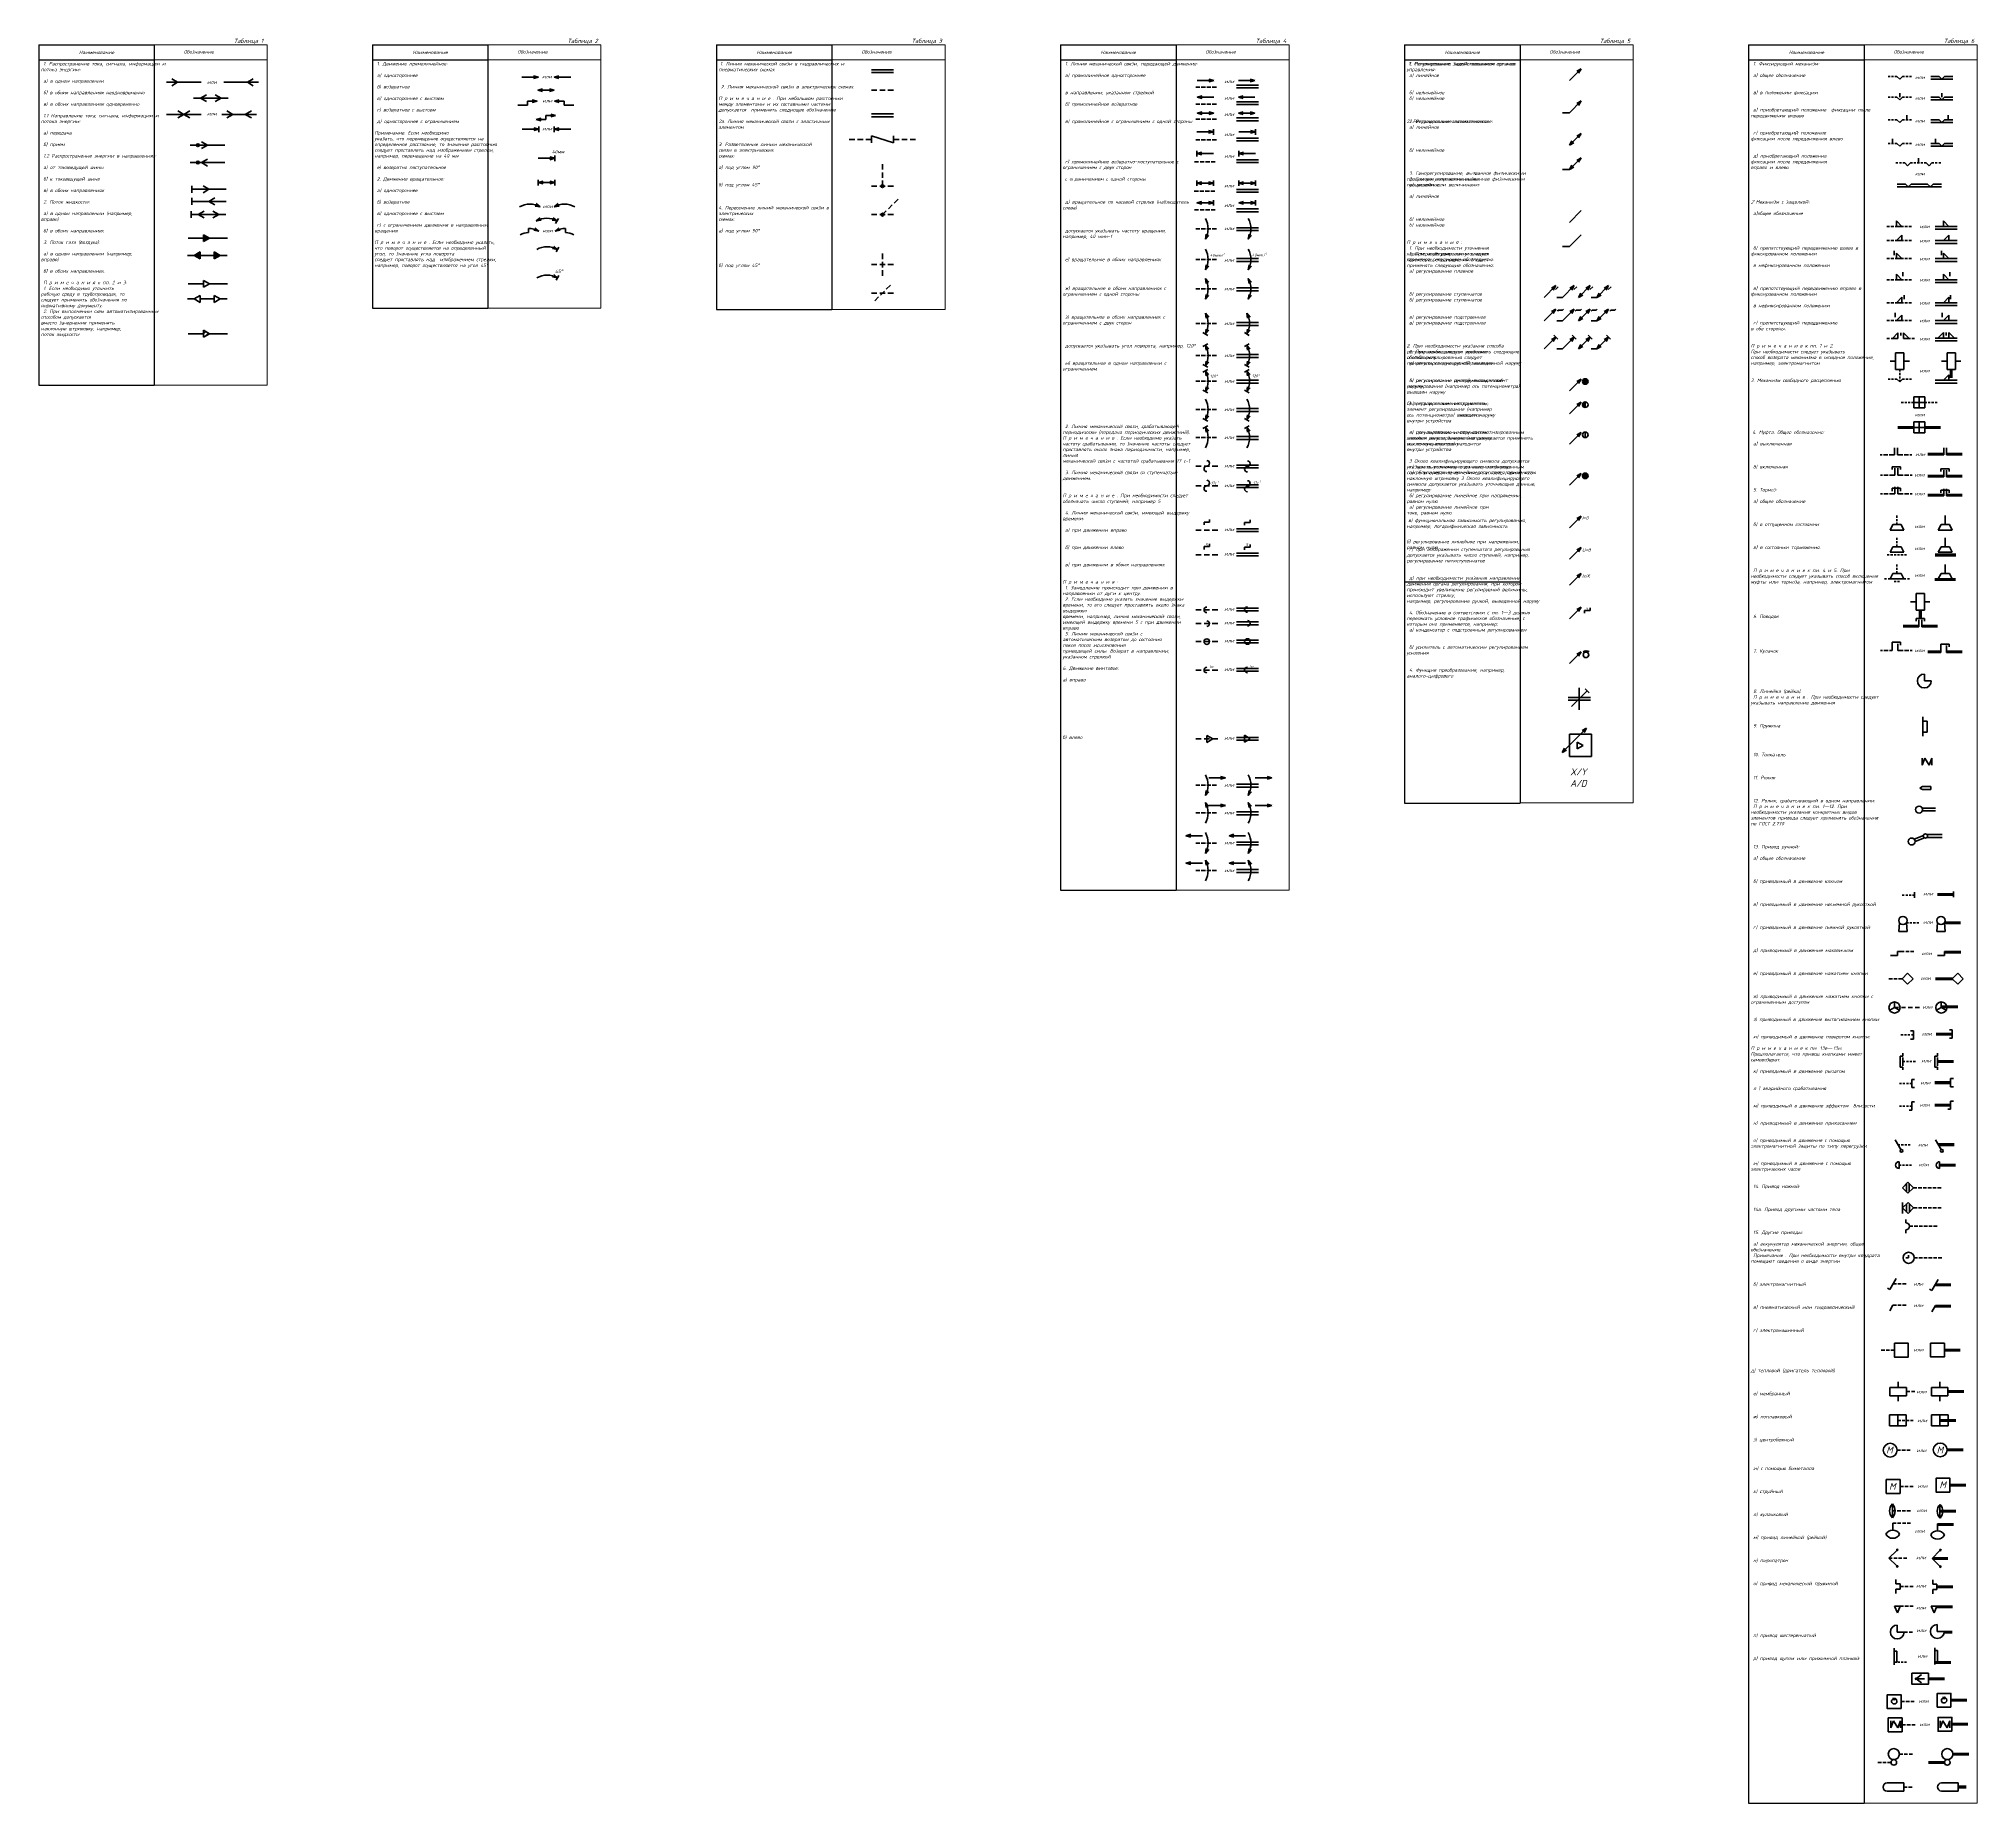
# Model space of a CAD drawing. Header units: millimetres. Extents: x 2782 to 4185, y 194 to 1472.
import ezdxf

# ---------------------------------------------------------------- set-up
doc = ezdxf.new("R2010")
doc.units = ezdxf.units.MM
doc.layers.get('0').update_dxf_attribs({"color": 252})
for name, color, linetype, lineweight in [('основные линии', 7, 'Continuous', 50), ('основные линии @ 1', 7, 'Continuous', 50), ('рамка-тонкие линии', 7, 'Continuous', 13), ('рамка-тонкие линии @ 1', 7, 'Continuous', 13)]:
    doc.layers.add(name, color=color, linetype=linetype, lineweight=lineweight)
doc.layers.add('текст', color=7, linetype='Continuous')
doc.layers.add('текст @ 1', color=7, linetype='Continuous')
doc.styles.add('стиль 2.5 ГОСТ', font='GOST_B.TTF', dxfattribs={"oblique": 15, "height": 2.5})
doc.styles.add('стиль 3.5 ГОСТ', font='', dxfattribs={"oblique": 15, "height": 3.5})
doc.styles.add('стиль 5 ГОСТ', font='', dxfattribs={"oblique": 15, "height": 5})
doc.styles.get('стиль 3.5 ГОСТ').set_extended_font_data('GOST type B')
doc.styles.get('стиль 5 ГОСТ').set_extended_font_data('GOST type B')

# ---------------------------------------------------------------- blocks, each defined once
blk = doc.blocks.new('*T5')
at = {"layer": 'рамка-тонкие линии', "color": 0, "linetype": 'ByBlock', "lineweight": -2, "transparency": 16777216}
for p, q in [((0, 0), (83.638623, 0)), ((0, 0), (0, -246.479143)), ((83.638623, 0), (83.638623, -246.479143)), ((0, -11), (83.638623, -11)), ((0, -246.479143), (83.638623, -246.479143))]:
    blk.add_line(p, q, dxfattribs=at)
at = {"layer": 'рамка-тонкие линии', "color": 0, "transparency": 16777216, "char_height": 2.5, "width": 80.638623}
for s, insert, attachment_point, style in [('{\\C256; 1. Распространение тока, сигнала, информации и потока энергии:\\P\\P а) в одном направлении \\P\\P б) в обоих направлениях неодновременно \\P\\P в) в обоих направлениях одновременно\\P\\P 1.1 Направление тока, сигнала, информации и потока энергии:\\P\\P а) передача\\P\\P б) прием\\P\\P 1.2 Распространение энергии в направлениях:\\P\\P а) от токоведущей шины\\P\\P б) к токоведущей шине\\P\\P в) в обоих направлениях\\P\\P 2. Поток жидкости:\\P\\P а) в одном направлении (например,\\Pвправо)\\P\\P б) в обоих направлениях\\P\\P 3. Поток газа (воздуха):\\P\\P а) в одном направлении (например,\\Pвправо)\\P\\P б) в обоих направлениях.\\P\\P П р и м е ч а н и я к пп. 2 и 3:\\P 1. Если необходимо уточнить\\Pрабочую среду в трубопроводах, то\\Pследует применять обозначения по\\fArial|b0|i0|c204|p34;\\P\\fGOST type B|b0|i0|c204|p34;нормативному документу.\\P 2. При выполнении схем автоматизированным\\Pспособом допускается\\Pвместо зачернения применять\\Pнаклонную штриховку, например,\\Pпоток жидкости}', (1.5, -12.5), 1, 'стиль 3.5 ГОСТ'), ('{\\C256;Наименование}', (41.819311, -5.5), 5, 'стиль 2.5 ГОСТ')]:
    blk.add_mtext(s, dxfattribs=dict(at, insert=insert, attachment_point=attachment_point, style=style))
blk = doc.blocks.new('*T6')
at = {"layer": 'рамка-тонкие линии', "color": 0, "linetype": 'ByBlock', "lineweight": -2, "transparency": 16777216}
for p, q in [((0, 0), (83.638623, 0)), ((0, 0), (0, -190.777015)), ((83.638623, 0), (83.638623, -190.777015)), ((0, -11), (83.638623, -11)), ((0, -190.777015), (83.638623, -190.777015))]:
    blk.add_line(p, q, dxfattribs=at)
at = {"layer": 'рамка-тонкие линии', "color": 0, "transparency": 16777216, "char_height": 2.5, "width": 80.638623}
for s, insert, attachment_point, style in [('{\\C256; 1. Движение прямолинейное:\\P\\P а) одностороннее \\P\\P б) возвратное \\P\\P в) одностороннее с выстоем\\P\\P г) возвратное с выстоем\\P\\P д) одностороннее с ограничением\\P\\PПримечание. Если необходимо\\Pуказать, что перемещение осуществляется на определенное расстояние, то значение расстояния\\Pследует проставлять над изображением стрелки, например, перемещение на 40 мм \\P\\P е) возвратно поступательное\\P\\P 2. Движение вращательное:\\P\\P а) одностороннее\\P\\P б) возвратное \\P\\P в) одностороннее с выстоем\\P\\P г) с ограничением движения в направлении вращения\\P\\PП р и м е ч а н и е . Если необходимо указать, что поворот осуществляется на определенный\\Pугол, то значение угла поворота\\Pследует проставлять над  изображением стрелки, например, поворот осуществляется на угол 45°}', (1.5, -12.5), 1, 'стиль 3.5 ГОСТ'), ('{\\C256;Наименование}', (41.819311, -5.5), 5, 'стиль 2.5 ГОСТ')]:
    blk.add_mtext(s, dxfattribs=dict(at, insert=insert, attachment_point=attachment_point, style=style))
blk = doc.blocks.new('*T7')
at = {"layer": 'рамка-тонкие линии', "color": 0, "linetype": 'ByBlock', "lineweight": -2, "transparency": 16777216}
for p, q in [((0, 0), (83.638623, 0)), ((0, 0), (0, -191.72583)), ((83.638623, 0), (83.638623, -191.72583)), ((0, -11), (83.638623, -11)), ((0, -191.72583), (83.638623, -191.72583))]:
    blk.add_line(p, q, dxfattribs=at)
at = {"layer": 'рамка-тонкие линии', "color": 0, "transparency": 16777216, "char_height": 2.5, "width": 80.638623}
for s, insert, attachment_point, style in [('{\\H0.66667x;\\C256; \\H1.49999x;1. Линия механической связи в гидравлических и пневматических схемах\\P\\P\\P 2. Линия механической связи в электрических схемах. \\P\\P\\fArial|b0|i0|c204|p34;П\\fGOST type B|b0|i0|c204|p34; р и м е ч а н и е . При небольшом расстоянии между элементами и их составными частями допускается  применять следующее обозначение\\P\\P2а. Линия механической связи с эластичным элементом\\P\\P\\P3. Разветвление линии механической\\Pсвязи в электрических\\Pсхемах:\\P\\Pа) под углом 90°\\P\\P\\Pб) под углом 45°\\P\\P\\P\\P4. Пересечение линий механической связи в электрических \\Pсхемах:\\P\\Pа) под углом 90° \\P\\P\\P\\P\\P\\Pб) под углом 45°}', (1.5, -12.5), 1, 'стиль 3.5 ГОСТ'), ('{\\C256;Наименование}', (41.819311, -5.5), 5, 'стиль 2.5 ГОСТ')]:
    blk.add_mtext(s, dxfattribs=dict(at, insert=insert, attachment_point=attachment_point, style=style))
blk = doc.blocks.new('*T8')
at = {"layer": 'рамка-тонкие линии', "color": 0, "linetype": 'ByBlock', "lineweight": -2, "transparency": 16777216}
for p, q in [((0, 0), (83.638623, 0)), ((0, 0), (0, -611.990315)), ((83.638623, 0), (83.638623, -611.990315)), ((0, -11), (83.638623, -11)), ((0, -611.990315), (83.638623, -611.990315))]:
    blk.add_line(p, q, dxfattribs=at)
at = {"layer": 'рамка-тонкие линии', "color": 0, "transparency": 16777216, "char_height": 2.5, "width": 80.638623}
for s, insert, attachment_point, style in [('{\\C256; 1. Линия механической связи, передающей движение:\\P\\P а) прямолинейное одностороннее\\P\\P\\P в направлении, указанном стрелкой\\P\\P б) прямолинейное возвратное\\P\\P\\P в) прямолинейное с ограничением с одной стороны\\P\\P\\P\\P\\P\\P\\P г) прямолинейное возвратно-поступательное с ограничением с двух сторон \\P\\P с ограничением с одной стороны\\P\\P\\P\\P д) вращательное по часовой стрелке (наблюдатель слева) \\P\\P\\P\\P допускается указывать частоту вращения, например, 40 мин-1\\P\\P\\P\\P е) вращательное в обоих направлениях\\P\\P\\P\\P\\P ж) вращательное в обоих направлениях с ограничением с одной стороны\\P\\P\\P\\P з) вращательное в обоих направлениях с ограничением с двух сторон\\P\\P\\P\\P допускается указывать угол поворота, например, 120°\\P\\P\\P и) вращательное в одном направлении с ограничением\\P\\fArial|b0|i0|c204|p34;\\P\\fArial|b0|i0|c0|p34;\\P\\fGOST type B|b0|i0|c204|p34;\\P\\P\\P\\P\\P\\P\\P 2. Линия механической связи, срабатывающей периодически (передача периодических движений).\\PП р и м е ч а н и е . Если необходимо указать частоту срабатывания, то значение частоты следует  проставлять около знака периодичности, например, линия\\Pмеханической связи с частотой срабатывания 17 с-1\\P\\P 3. Линия механической связи со ступенчатым движением.\\P\\P\\PП р и м е ч а н и е . При необходимости следует обозначать число ступеней, например 5\\P\\P 4. Линия механической связи, имеющей выдержку времени:\\P\\P а) при движении вправо \\fArial|b0|i0|c204|p34;\\P\\fGOST type B|b0|i0|c204|p34;\\P\\P б) при движении влево\\P\\P\\P в) при движении в обоих направлениях.\\P\\P\\PП р и м е ч а н и я :\\P 1. Замедление происходит при движении в направлении от дуги к центру.\\P 2. Если необходимо указать значение выдержки времени, то его следует проставлять около знака выдержки\\Pвремени, например, линия механической связи, имеющей выдержку времени 5 с при движении вправо\\P 5. Линия механической связи с\\Pавтоматическим возвратом до состояния\\Pпокоя после исчезновения\\Pприводящей силы. Возврат в направлении,\\Pуказанном стрелкой\\P\\P6. Движение винтовое:\\P\\Pа) вправо\\P\\P\\P\\P\\P\\P\\P\\P\\P\\Pб) влево}', (1.5, -12.5), 1, 'стиль 3.5 ГОСТ'), ('{\\C256;Наименование}', (41.819311, -5.5), 5, 'стиль 2.5 ГОСТ')]:
    blk.add_mtext(s, dxfattribs=dict(at, insert=insert, attachment_point=attachment_point, style=style))
blk = doc.blocks.new('*T9')
at = {"layer": 'рамка-тонкие линии', "color": 0, "linetype": 'ByBlock', "lineweight": -2, "transparency": 16777216}
for p, q in [((0, 0), (83.638623, 0)), ((0, 0), (0, -388.880952)), ((83.638623, 0), (83.638623, -388.880952)), ((0, -11), (83.638623, -11)), ((0, -388.880952), (83.638623, -388.880952))]:
    blk.add_line(p, q, dxfattribs=at)
at = {"layer": 'рамка-тонкие линии', "color": 0, "transparency": 16777216, "char_height": 2.5, "width": 80.638623}
for s, insert, attachment_point, style in [('{\\C256; 1. Регулирование задействованием органов управления:\\P а) линейное\\P\\P\\P\\P б) нелинейное\\P\\P\\P\\P 2. Регулирование автоматическое:\\P а) линейное\\P\\P\\P\\P б) нелинейное \\P\\P\\P\\P\\P 3. Саморегулирование вызванное физическими процессами или величинами:\\P\\P а) линейное\\P\\P\\P\\P\\P б) нелинейное\\P\\P\\PП р и м е ч а н и я :\\P\\P 1. При необходимости уточнения\\Pхарактера регулирования следует\\Pприменять следующие обозначения:\\P а) регулирование плавное\\P\\P\\P\\P\\P б) регулирование ступенчатое\\P\\P\\P\\P в) регулирование подстроенное\\P\\P\\P\\P\\P 2. При необходимости указания\\Pспособа регулирования следует\\Pприменять следующие обозначения:\\P \\P\\P а) регулирование ручкой, выведенной\\Pнаружу \\P\\P\\Pб) регулирование инструментом;\\Pэлемент регулирования (например\\Pось потенциометра) выведен наружу \\P \\P\\P в) регулирование инструментом;\\Pэлемент регулирования (например\\Pось потенциометра) находится\\Pвнутри устройства \\P \\P\\P г) при выполнении схем автоматизированным способом вместо зачернения допускается применять\\Pнаклонную штриховку 3 Около квалифицирующего символа допускается указывать уточняющие данные, например:\\P \\P\\P а) регулирование линейное при\\Pтоке, равном нулю \\P\\P\\P\\P\\Pб) регулирование линейное при напряжении, равном нулю}', (1.5, -12.5), 1, 'стиль 3.5 ГОСТ'), ('{\\C256;Наименование}', (41.819311, -5.5), 5, 'стиль 2.5 ГОСТ')]:
    blk.add_mtext(s, dxfattribs=dict(at, insert=insert, attachment_point=attachment_point, style=style))
blk = doc.blocks.new('*T10')
at = {"layer": 'рамка-тонкие линии', "color": 0, "linetype": 'ByBlock', "lineweight": -2, "transparency": 16777216}
for p, q in [((0, 0), (83.638623, 0)), ((0, 0), (0, -548.959614)), ((83.638623, 0), (83.638623, -548.959614)), ((0, -11), (83.638623, -11)), ((0, -548.959614), (83.638623, -548.959614))]:
    blk.add_line(p, q, dxfattribs=at)
at = {"layer": 'рамка-тонкие линии', "color": 0, "transparency": 16777216, "char_height": 2.5, "width": 80.638623}
for s, insert, attachment_point, style in [('{\\H0.66667x;\\C256; \\H1.49999x;1. Регулирование задействованием органов управления:\\P а) линейное\\P \\P\\P б) нелинейное\\P \\P\\P\\P\\P2. Регулирование автоматическое:\\P а) линейное \\P \\P\\P\\P б) нелинейное \\P \\P\\P\\P 3. Саморегулирование, вызванное физическими процессами или величинами:\\P а) линейное\\P \\P\\P\\P\\P\\P б) нелинейное\\P\\P\\P\\PП р и м е ч а н и я :\\P 1. При необходимости уточнения\\Pхарактера регулирования следует\\Pприменять следующие обозначения:\\P \\P а) регулирование плавное\\P \\P\\P\\P б) регулирование ступенчатое\\P \\P\\P\\P в) регулирование подстроенное \\P \\P\\P\\P\\P2. При необходимости указания способа регулирования следует применять следующие обозначения:\\P а) регулирование ручкой, выведенной наружу \\fArial|b0|i0|c0|p34;\\P\\fGOST type B|b0|i0|c204|p34; \\P\\P б) регулирование инструментом;элемент регулирования (например ось потенциометра) выведен наружу \\P \\P в) регулирование инструментом;\\Pэлемент регулирования (например\\Pось потенциометра) находится\\Pвнутри устройства \\P \\P г) при выполнении схем автоматизированным способом вместо зачернения допускается применять наклонную штриховку \\P \\P\\P 3 Около квалифицирующего символа допускается указывать уточняющие данные, например:\\P а) регулирование линейное при токе, равном нулю \\P\\P\\P\\P б) регулирование линейное при напряжении, равном нулю\\P\\P\\H0.66667x; \\P\\P \\H1.49999x;в) функциональная зависимость регулирования, например, логарифмическая зависимость\\P\\P\\P\\P г) при изображении ступенчатого регулирования допускается указывать число ступеней, например, регулирование пятиступенчатое\\P\\P\\P д) при необходимости указания направления движения органа регулирования, при котором происходит увеличение регулируемой величины, используют стрелку,\\Pнапример, регулирование ручкой, выведенной наружу\\P\\P 4. Обозначение в соответствии с пп. 1\\fArial|b0|i0|c0|p34;—\\fGOST type B|b0|i0|c204|p34;3 должно пересекать условное графическое обозначение, с которым оно применяется, например:\\P а) конденсатор с подстроечным регулированием\\P\\P\\P б) усилитель с автоматическим регулированием усиления\\P\\P\\P 4. Функция преобразования, например, аналого-цифрового}', (1.5, -12.5), 1, 'стиль 3.5 ГОСТ'), ('{\\C256;Наименование}', (41.819311, -5.5), 5, 'стиль 2.5 ГОСТ')]:
    blk.add_mtext(s, dxfattribs=dict(at, insert=insert, attachment_point=attachment_point, style=style))
blk = doc.blocks.new('*T11')
at = {"layer": 'рамка-тонкие линии', "color": 0, "linetype": 'ByBlock', "lineweight": -2, "transparency": 16777216}
for p, q in [((0, 0), (83.638623, 0)), ((0, 0), (0, -1273.087719)), ((83.638623, 0), (83.638623, -1273.087719)), ((0, -11), (83.638623, -11)), ((0, -1273.087719), (83.638623, -1273.087719))]:
    blk.add_line(p, q, dxfattribs=at)
at = {"layer": 'рамка-тонкие линии', "color": 0, "transparency": 16777216, "char_height": 2.5, "width": 80.638623, "style": 'стиль 2.5 ГОСТ'}
for s, insert, attachment_point in [('{\\C256; 1. Фиксирующий механизм:\\P\\P а) общее обозначение\\P \\P\\P в) в положении фиксации\\P\\P\\P в) приобретающий положение  фиксации после передвижения вправо\\P\\P\\P г) приобретающий положение\\Pфиксации после передвижения влево\\P\\P\\P д) приобретающий положение\\Pфиксации после передвижения\\Pвправо и влево\\P\\P\\fGOST type B|b1|i1|c204|p34; \\P\\P\\P\\P2 \\fGOST type B|b0|i0|c204|p34;Механизм с защелкой:\\P\\P а)общее обозначение \\P \\P\\P\\P\\P\\P б) препятствующий передвижению влево в фиксированном положении \\P\\P в нефиксированном положении\\P\\P\\P\\P в) препятствующий передвижению вправо в фиксированном положении\\P\\P в нефиксированном положении\\P\\P\\P г) препятствующий передвижению\\Pв обе стороны.\\P\\P\\PП р и м е ч а н и е к пп. 1 и 2.\\PПри необходимости следует указывать\\Pспособ возврата механизма в исходное положение, например, электромагнитом\\P\\P\\P3. Механизм свободного расцепления\\P\\P\\P\\P\\P\\P\\P\\P\\P\\H0.66667x; \\H1.49999x;4. Муфта. Общее обозначение:\\P \\P а) выключенная\\P\\P\\P\\P б) включенная\\P\\P\\P\\P 5. Тормоз: \\P\\P а) общее обозначение \\P\\P\\P\\P б) в отпущенном состоянии\\P\\P\\P\\P в) в состоянии торможения.\\P\\P\\P\\P П р и м е ч а н и е к пи. 4 и 5. При необходимости следует указывать способ включения муфты или тормоза, например, электромагнитом\\P\\P\\P\\P\\P\\P 6. Поводок \\P\\P\\P\\P\\P\\P 7. Кулачок\\P\\P\\P\\P\\P\\P\\P 8. Линейка (рейка).\\P П р и м е ч а н и е . При необходимости следует указывать направление движения\\P\\P\\P\\P 9. Пружина\\P\\P\\P\\P\\P 10. Толкатель\\P\\P\\P\\fArial|b0|i0|c0|p34;\\P\\fGOST type B|b0|i0|c204|p34; 11. Ролик\\P\\P\\P\\P 12. Ролик, срабатывающий в одном направлении. \\P П р и м е ч а н и е к пи. 1\\fArial|b0|i0|c0|p34;—\\fGOST type B|b0|i0|c204|p34;12. При необходимости указания конкретных видов элементов привода следует применять обозначения по ГОСТ 2.770\\P\\P\\P\\P 13. Привод ручной:\\P\\P а) общее обозначение\\P\\P\\P\\P б) приводимый в движение ключом\\P\\P\\P\\P в) приводимый в движение несъемной рукояткой\\P\\P\\P\\P г) приводимый в движение съемной рукояткой\\fArial|b0|i0|c204|p34;\\P\\P\\P\\fArial|b0|i0|c0|p34;\\P\\fGOST type B|b0|i0|c204|p34; д) приводимый в движение маховичком\\P\\P\\P \\P е) приводимый в движение нажатием кнопки\\P\\P\\P\\P ж) приводимый в движение нажатием кнопки с ограниченным доступом\\P\\P  \\P з) приводимый в движение вытягиванием кнопки\\P\\P\\P и) приводимый в движение поворотом кнопки.\\P\\PП р и м е ч а н и е к пи. 13е\\fArial|b0|i0|c0|p34;— \\fGOST type B|b0|i0|c204|p34;13и.\\PПредполагается, что привод кнопками имеет самовозврат.\\P\\P к) приводимый в движение рычагом\\P\\P \\P л ) аварийного срабатывания \\P\\P\\P м) приводимый в движение эффектом  близости \\P\\P\\P н) приводимый в движение прикасанием \\P\\P\\P о) приводимый в движение с помощью электромагнитной защиты по типу перегрузки \\P\\P\\P и) приводимый в движение с помощью электрических часов\\P\\P\\P 14. Привод ножной\\P\\P\\P\\P 14а. Привод другими частями тела\\P\\P\\P\\P 15. Другие приводы:\\P\\P а) аккумулятор механической энергии, общее обозначение.\\P Примечание . При необходимости внутри квадрата помещают сведения о виде энергии\\P\\P\\P\\P б) электромагнитный\\P\\P\\P\\P в) пневматический или гидравлический\\P\\P\\P\\P г) электромашинный\\P\\P\\P\\P \\P\\P\\Pд) тепловой (двигатель тепловой)\\P\\P\\P\\P е) мембранный\\P\\P\\P\\P ж) поплавковый\\P\\P\\P\\P з) центробежный\\P\\P\\P\\P\\P и) с помощью биметалла\\P\\P\\P\\P к) струйный \\P\\P\\P\\P л) кулачковый\\P\\P\\P\\P м) привод линейкой (рейкой) \\P\\P\\P\\P н) пиропатрон\\P\\P\\P\\P о) привод механической пружиной\\P\\P\\P\\P\\P\\P\\P\\P\\P п) привод шестеренчатый \\P\\P\\P\\P р) привод щупом или прижимной планкой}', (1.5, -12.5), 1), ('{\\C256;Наименование}', (41.819311, -5.5), 5)]:
    blk.add_mtext(s, dxfattribs=dict(at, insert=insert, attachment_point=attachment_point))

msp = doc.modelspace()

# ---------------------------------------------------------------- hatches: boundary and pattern name
at = {"layer": 'основные линии'}
h = msp.add_hatch(color=256, dxfattribs=at)
h.dxf.hatch_style = 1
h.paths.add_polyline_path([(2896.3, 1394.6), (2898.3, 1394.6, 1)])
h.paths.add_polyline_path([(2898.3, 1394.6), (2896.3, 1394.6, 1)])
h = msp.add_hatch(color=256, dxfattribs=at)
h.dxf.hatch_style = 1
h.paths.add_polyline_path([(2896.3, 1382), (2898.3, 1382, 1)])
h.paths.add_polyline_path([(2898.3, 1382), (2896.3, 1382, 1)])
h = msp.add_hatch(color=256, dxfattribs=at)
h.dxf.hatch_style = 1
h.paths.add_polyline_path([(3392.9, 1365.9), (3392.9, 1364.9), (3393.9, 1364.9, 0.414214)])
h.paths.add_polyline_path([(3392.9, 1365.9, 0.414214), (3391.9, 1364.9), (3392.9, 1364.9)])
h.paths.add_polyline_path([(3393.9, 1364.9), (3391.9, 1364.9, 1)])
h = msp.add_hatch(color=256, dxfattribs=at)
h.dxf.hatch_style = 1
h.paths.add_polyline_path([(3392.9, 1345.3), (3392.9, 1344.3), (3393.9, 1344.3, 0.414214)])
h.paths.add_polyline_path([(3392.9, 1345.3, 0.414214), (3391.9, 1344.3), (3392.9, 1344.3)])
h.paths.add_polyline_path([(3393.9, 1344.3), (3391.9, 1344.3, 1)])
h = msp.add_hatch(color=256, dxfattribs=at)
h.dxf.hatch_style = 1
h.paths.add_polyline_path([(2901.4, 1329.8), (2901.4, 1324.8), (2905.7, 1327.3)])
h = msp.add_hatch(color=256, dxfattribs=at)
h.dxf.hatch_style = 1
h.paths.add_polyline_path([(2894.7, 1314.8), (2899, 1312.3), (2899, 1317.3)])
h = msp.add_hatch(color=256, dxfattribs=at)
h.dxf.hatch_style = 1
h.paths.add_polyline_path([(2909, 1317.3), (2909, 1312.3), (2913.4, 1314.8)])
h = msp.add_hatch(dxfattribs=at)
h.set_pattern_fill('STEEL', color=256)
h.set_pattern_definition([(45, (0, 0), (-2.245064, 2.245064), []), (45, (0, 1.5875), (-2.245064, 2.245064), [])])
h.paths.add_polyline_path([(2905.7, 1258.1), (2901.4, 1260.6), (2901.4, 1255.6)])
h = msp.add_hatch(color=256, dxfattribs=at)
h.dxf.hatch_style = 1
h.paths.add_polyline_path([(3903.7, 1223.5, 1), (3899.7, 1223.5, 1)])
h = msp.add_hatch(color=256, dxfattribs=at)
h.dxf.hatch_style = 1
h.paths.add_polyline_path([(3901.7, 1208.7, 0.414214), (3899.7, 1206.7, 0.414214), (3901.7, 1204.7)])
h = msp.add_hatch(dxfattribs=at)
h.set_pattern_fill('JIS_WOOD', color=256)
h.set_pattern_definition([(45, (0, 12.31295), (-0.5, 0.5), [])])
h.paths.add_polyline_path([(3899.7, 1155.2, 1), (3903.7, 1155.2, 1)])
h = msp.add_hatch(color=256, dxfattribs=at)
h.set_gradient(color1=(255, 255, 255))
h.paths.add_polyline_path([(4141.6, 284.7, 0.720759), (4140.7, 284.4, 0.720759), (4141.6, 284.1), (4141.2, 284.4)])
h.paths.add_polyline_path([(4141.6, 284.7), (4141.2, 284.4), (4141.7, 284.4, 0.162278)])
h.paths.add_polyline_path([(4141.7, 284.4), (4141.2, 284.4), (4141.6, 284.1, 0.162278)])

# ---------------------------------------------------------------- linework, layer by layer
for p, q in [((3384.9, 1449.2), (3400.9, 1449.2)), ((3384.9, 1447.2), (3400.9, 1447.2)), ((3890.2, 1441.4), (3898.7, 1449.9)), ((3898.7, 1449.9), (3895.5, 1448.1)), ((3898.7, 1449.9), (3896.9, 1446.7)), ((2899.6, 1440.1), (2874.6, 1440.1)), ((2882.6, 1440.1), (2878.3, 1442.6)), ((2882.6, 1440.1), (2878.3, 1437.6)), ((2916.1, 1440.1), (2941.1, 1440.1)), ((2933.1, 1440.1), (2937.4, 1442.6)), ((2933.1, 1440.1), (2937.4, 1437.6)), ((3131.8, 1443.9), (3143.8, 1443.9)), ((3143.8, 1443.9), (3140.3, 1444.9)), ((3143.8, 1443.9), (3140.3, 1442.9)), ((3143.3, 1434.5), (3146.8, 1435.5)), ((3143.3, 1434.5), (3155.3, 1434.5)), ((3143.3, 1434.5), (3146.8, 1433.5)), ((3155.3, 1434.5), (3151.8, 1435.5)), ((3155.3, 1434.5), (3151.8, 1433.5)), ((3155.2, 1443.9), (3158.7, 1444.9)), ((3167.2, 1443.9), (3155.2, 1443.9)), ((3155.2, 1443.9), (3158.7, 1442.9)), ((3384.9, 1434.5), (3388.9, 1434.5)), ((3390.9, 1434.5), (3394.9, 1434.5)), ((3396.9, 1434.5), (3400.9, 1434.5)), ((3619.7, 1436.7), (3622.7, 1436.7)), ((3620.8, 1441.4), (3632.8, 1441.4)), ((3623.7, 1436.7), (3626.7, 1436.7)), ((3627.7, 1436.7), (3630.7, 1436.7)), ((3632.8, 1441.4), (3629.3, 1442.4)), ((3632.8, 1441.4), (3629.3, 1440.4)), ((3631.7, 1436.7), (3634.7, 1436.7)), ((3649.1, 1438), (3665.1, 1438)), ((3649.1, 1436), (3665.1, 1436)), ((3650.6, 1441.4), (3662.6, 1441.4)), ((3662.6, 1441.4), (3659.1, 1442.4)), ((3662.6, 1441.4), (3659.1, 1440.4)), ((4120.9, 1444.3), (4122.4, 1444.3)), ((4123.4, 1444.3), (4124.9, 1444.3)), ((4125.9, 1444.3), (4127.4, 1444.3)), ((4127.4, 1444.3), (4129.4, 1442.3)), ((4129.4, 1442.3), (4131.4, 1444.3)), ((4129.4, 1429.3), (4129.4, 1432.3)), ((4132.9, 1444.3), (4131.4, 1444.3)), ((4135.4, 1444.3), (4133.9, 1444.3)), ((4137.9, 1444.3), (4136.4, 1444.3)), ((4151.9, 1444.3), (4157.9, 1444.3)), ((4151.9, 1442.3), (4167.9, 1442.3)), ((4157.9, 1444.3), (4159.9, 1442.3)), ((4159.9, 1442.3), (4161.9, 1444.3)), ((4159.9, 1429.3), (4159.9, 1432.3)), ((4161.9, 1444.3), (4167.9, 1444.3)), ((2887.1, 1416.9), (2882.7, 1419.4)), ((2887.1, 1416.9), (2891.4, 1419.4)), ((2894.2, 1428.6), (2919.2, 1428.6)), ((2899.2, 1428.6), (2903.6, 1431.1)), ((2899.2, 1428.6), (2903.6, 1426.1)), ((2914.2, 1428.6), (2909.9, 1431.1)), ((2914.2, 1428.6), (2909.9, 1426.1)), ((2922.6, 1416.9), (2918.3, 1419.4)), ((2931.6, 1416.9), (2936, 1419.4)), ((3128.8, 1423.5), (3135.8, 1423.5)), ((3135.8, 1423.5), (3135.8, 1426.5)), ((3135.8, 1426.5), (3142.8, 1426.5)), ((3142.8, 1426.5), (3139.3, 1427.5)), ((3142.8, 1426.5), (3139.3, 1425.5)), ((3155.4, 1426.5), (3158.9, 1427.5)), ((3162.4, 1426.5), (3155.4, 1426.5)), ((3155.4, 1426.5), (3158.9, 1425.5)), ((3162.4, 1423.5), (3162.4, 1426.5)), ((3169.4, 1423.5), (3162.4, 1423.5)), ((3619.7, 1424.3), (3622.7, 1424.3)), ((3620.8, 1429.4), (3624.3, 1430.4)), ((3632.8, 1429.4), (3620.8, 1429.4)), ((3620.8, 1429.4), (3624.3, 1428.4)), ((3620.8, 1417.7), (3624.3, 1418.7)), ((3632.8, 1417.7), (3620.8, 1417.7)), ((3620.8, 1417.7), (3624.3, 1416.7)), ((3623.7, 1424.3), (3626.7, 1424.3)), ((3627.7, 1424.3), (3630.7, 1424.3)), ((3632.8, 1417.7), (3629.3, 1418.7)), ((3632.8, 1417.7), (3629.3, 1416.7)), ((3631.7, 1424.3), (3634.7, 1424.3)), ((3649.1, 1426), (3665.1, 1426)), ((3649.1, 1424), (3665.1, 1424)), ((3650.6, 1429.4), (3654.1, 1430.4)), ((3662.6, 1429.4), (3650.6, 1429.4)), ((3650.6, 1429.4), (3654.1, 1428.4)), ((3650.6, 1417.7), (3654.1, 1418.7)), ((3662.6, 1417.7), (3650.6, 1417.7)), ((3650.6, 1417.7), (3654.1, 1416.7)), ((3662.6, 1417.7), (3659.1, 1418.7)), ((3662.6, 1417.7), (3659.1, 1416.7)), ((3890.2, 1418.1), (3885.2, 1418.1)), ((3890.2, 1418.1), (3898.7, 1426.6)), ((3898.7, 1426.6), (3895.5, 1424.8)), ((3898.7, 1426.6), (3896.9, 1423.4)), ((4120.9, 1429.3), (4122.4, 1429.3)), ((4123.4, 1429.3), (4124.9, 1429.3)), ((4125.9, 1429.3), (4127.4, 1429.3)), ((4127.4, 1429.3), (4129.4, 1427.3)), ((4129.4, 1427.3), (4131.4, 1429.3)), ((4132.9, 1429.3), (4131.4, 1429.3)), ((4135.4, 1429.3), (4133.9, 1429.3)), ((4137.9, 1429.3), (4136.4, 1429.3)), ((4151.9, 1429.3), (4157.9, 1429.3)), ((4151.9, 1427.3), (4167.9, 1427.3)), ((4157.9, 1429.3), (4159.9, 1427.3)), ((4159.9, 1427.3), (4161.9, 1429.3)), ((4161.9, 1429.3), (4167.9, 1429.3)), ((2874.6, 1416.9), (2899.6, 1416.9)), ((2887.1, 1416.9), (2882.7, 1414.4)), ((2887.1, 1416.9), (2891.4, 1414.4)), ((2914.6, 1416.9), (2939.6, 1416.9)), ((2922.6, 1416.9), (2918.3, 1414.4)), ((2931.6, 1416.9), (2936, 1414.4)), ((3132, 1406.1), (3144, 1406.1)), ((3144, 1406.1), (3140.5, 1407.1)), ((3144, 1406.1), (3140.5, 1405.1)), ((3142.3, 1413.1), (3145.8, 1414.1)), ((3142.3, 1413.1), (3149.3, 1413.1)), ((3142.3, 1413.1), (3145.8, 1412.1)), ((3144, 1408.1), (3144, 1404.1)), ((3149.3, 1413.1), (3149.3, 1416.1)), ((3149.3, 1416.1), (3156.3, 1416.1)), ((3156.3, 1416.1), (3152.8, 1417.1)), ((3156.3, 1416.1), (3152.8, 1415.1)), ((3155.3, 1408.1), (3155.3, 1404.1)), ((3155.3, 1406.1), (3158.8, 1407.1)), ((3167.3, 1406.1), (3155.3, 1406.1)), ((3155.3, 1406.1), (3158.8, 1405.1)), ((3384.9, 1417.2), (3400.9, 1417.2)), ((3384.9, 1415.2), (3400.9, 1415.2)), ((3619.7, 1413.4), (3622.7, 1413.4)), ((3620.5, 1404.2), (3632.5, 1404.2)), ((3623.7, 1413.4), (3626.7, 1413.4)), ((3627.7, 1413.4), (3630.7, 1413.4)), ((3632.5, 1404.2), (3629, 1405.2)), ((3632.5, 1404.2), (3629, 1403.2)), ((3631.7, 1413.4), (3634.7, 1413.4)), ((3632.5, 1406.2), (3632.5, 1402.2)), ((3649.1, 1414.3), (3665.1, 1414.3)), ((3649.1, 1412.3), (3665.1, 1412.3)), ((3650.9, 1404.2), (3662.9, 1404.2)), ((3662.9, 1404.2), (3659.4, 1405.2)), ((3662.9, 1404.2), (3659.4, 1403.2)), ((3662.9, 1406.2), (3662.9, 1402.2)), ((4120.9, 1412.9), (4122.4, 1412.9)), ((4123.4, 1412.9), (4124.9, 1412.9)), ((4125.9, 1412.9), (4127.4, 1412.9)), ((4127.4, 1412.9), (4129.4, 1410.9)), ((4129.4, 1410.9), (4131.4, 1412.9)), ((4132.9, 1412.9), (4131.4, 1412.9)), ((4135.4, 1412.9), (4133.9, 1412.9)), ((4134.6, 1413.2), (4134.6, 1416.2)), ((4137.9, 1412.9), (4136.4, 1412.9)), ((4151.9, 1412.9), (4157.9, 1412.9)), ((4151.9, 1410.9), (4167.9, 1410.9)), ((4157.9, 1412.9), (4159.9, 1410.9)), ((4159.9, 1410.9), (4161.9, 1412.9)), ((4161.9, 1412.9), (4167.9, 1412.9)), ((4164.5, 1413.2), (4164.5, 1416.2)), ((2916.7, 1394.6), (2891.7, 1394.6)), ((2904.2, 1394.6), (2899.8, 1397.1)), ((2904.2, 1394.6), (2899.8, 1392.1)), ((3368.9, 1398.8), (3372.9, 1398.8)), ((3374.9, 1398.8), (3378.9, 1398.8)), ((3380.9, 1398.8), (3384.9, 1398.8)), ((3384.9, 1401.3), (3384.9, 1396.3)), ((3384.9, 1401.3), (3400.9, 1396.3)), ((3400.9, 1401.3), (3400.9, 1396.3)), ((3400.9, 1398.8), (3404.9, 1398.8)), ((3406.9, 1398.8), (3410.9, 1398.8)), ((3412.9, 1398.8), (3416.9, 1398.8)), ((3619.7, 1398.4), (3622.7, 1398.4)), ((3620.5, 1386.5), (3620.5, 1390.5)), ((3620.5, 1388.5), (3624, 1389.5)), ((3623.7, 1398.4), (3626.7, 1398.4)), ((3627.7, 1398.4), (3630.7, 1398.4)), ((3631.7, 1398.4), (3634.7, 1398.4)), ((3649.1, 1399.7), (3665.1, 1399.7)), ((3649.1, 1397.7), (3665.1, 1397.7)), ((3650.9, 1386.5), (3650.9, 1390.5)), ((3650.9, 1388.5), (3654.4, 1389.5)), ((3890.2, 1394.5), (3898.7, 1403)), ((3890.2, 1394.5), (3892, 1397.7)), ((3890.2, 1394.5), (3893.4, 1396.3)), ((3898.7, 1403), (3895.5, 1401.2)), ((3898.7, 1403), (3896.9, 1399.8)), ((4120.9, 1395.9), (4122.4, 1395.9)), ((4123.4, 1395.9), (4124.9, 1395.9)), ((4124.2, 1396.2), (4124.2, 1399.2)), ((4125.9, 1395.9), (4127.4, 1395.9)), ((4127.4, 1395.9), (4129.4, 1393.9)), ((4129.4, 1393.9), (4131.4, 1395.9)), ((4132.9, 1395.9), (4131.4, 1395.9)), ((4135.4, 1395.9), (4133.9, 1395.9)), ((4137.9, 1395.9), (4136.4, 1395.9)), ((4151.9, 1395.9), (4157.9, 1395.9)), ((4151.9, 1393.9), (4167.9, 1393.9)), ((4155.3, 1396.2), (4155.3, 1399.2)), ((4157.9, 1395.9), (4159.9, 1393.9)), ((4159.9, 1393.9), (4161.9, 1395.9)), ((4161.9, 1395.9), (4167.9, 1395.9)), ((2916.7, 1382), (2891.7, 1382)), ((2899.9, 1382), (2904.3, 1384.5)), ((2899.9, 1382), (2904.3, 1379.5)), ((3143.7, 1385.1), (3155.7, 1385.1)), ((3155.7, 1385.1), (3152.2, 1386.1)), ((3155.7, 1385.1), (3152.2, 1384.1)), ((3155.7, 1387.1), (3155.7, 1383.1)), ((3392.9, 1380.9), (3392.9, 1376.9)), ((3618.8, 1382.6), (3621.8, 1382.6)), ((3632.5, 1388.5), (3620.5, 1388.5)), ((3620.5, 1388.5), (3624, 1387.5)), ((3622.8, 1382.6), (3625.8, 1382.6)), ((3626.8, 1382.6), (3629.8, 1382.6)), ((3630.8, 1382.6), (3633.8, 1382.6)), ((3649.1, 1384), (3665.1, 1384)), ((3649.1, 1382), (3665.1, 1382)), ((3662.9, 1388.5), (3650.9, 1388.5)), ((3650.9, 1388.5), (3654.4, 1387.5)), ((3890.2, 1376.9), (3885.2, 1376.9)), ((3890.2, 1376.9), (3898.7, 1385.4)), ((3890.2, 1376.9), (3892, 1380.1)), ((3890.2, 1376.9), (3893.4, 1378.7)), ((3898.7, 1385.4), (3895.5, 1383.6)), ((3898.7, 1385.4), (3896.9, 1382.2)), ((4126.6, 1381.7), (4128.1, 1381.7)), ((4129.1, 1381.7), (4130.6, 1381.7)), ((4131.6, 1381.7), (4133.1, 1381.7)), ((4133.1, 1381.7), (4135.1, 1379.7)), ((4135.1, 1379.7), (4137.1, 1381.7)), ((4138.6, 1381.7), (4137.1, 1381.7)), ((4141.1, 1381.7), (4139.6, 1381.7)), ((4143.6, 1381.7), (4142.1, 1381.7)), ((4142.9, 1382.1), (4142.9, 1385.1)), ((4144.6, 1381.7), (4146.1, 1381.7)), ((4147.1, 1381.7), (4148.6, 1381.7)), ((4148.6, 1381.7), (4150.6, 1379.7)), ((4150.6, 1379.7), (4152.6, 1381.7)), ((4154.1, 1381.7), (4152.6, 1381.7)), ((4156.6, 1381.7), (4155.1, 1381.7)), ((4159.1, 1381.7), (4157.6, 1381.7)), ((2892.8, 1360.2), (2892.8, 1365.2)), ((2917.8, 1362.7), (2892.8, 1362.7)), ((2905.3, 1362.7), (2901, 1365.2)), ((2905.3, 1362.7), (2901, 1360.2)), ((3143.7, 1369.5), (3143.7, 1365.5)), ((3143.7, 1367.5), (3147.2, 1368.5)), ((3143.7, 1367.5), (3155.7, 1367.5)), ((3143.7, 1367.5), (3147.2, 1366.5)), ((3155.7, 1367.5), (3152.2, 1368.5)), ((3155.7, 1367.5), (3152.2, 1366.5)), ((3155.7, 1369.5), (3155.7, 1365.5)), ((3384.9, 1364.9), (3388.9, 1364.9)), ((3390.9, 1364.9), (3394.9, 1364.9)), ((3392.9, 1374.9), (3392.9, 1370.9)), ((3392.9, 1368.9), (3392.9, 1364.9)), ((3396.9, 1364.9), (3400.9, 1364.9)), ((3620.5, 1365.1), (3620.5, 1369.1)), ((3620.5, 1367.1), (3624, 1368.1)), ((3632.5, 1367.1), (3620.5, 1367.1)), ((3620.5, 1367.1), (3624, 1366.1)), ((3632.5, 1367.1), (3629, 1368.1)), ((3632.5, 1367.1), (3629, 1366.1)), ((3632.5, 1365.1), (3632.5, 1369.1)), ((3649.1, 1362.6), (3665.1, 1362.6)), ((3650.9, 1365.1), (3650.9, 1369.1)), ((3650.9, 1367.1), (3654.4, 1368.1)), ((3662.9, 1367.1), (3650.9, 1367.1)), ((3650.9, 1367.1), (3654.4, 1366.1)), ((3662.9, 1367.1), (3659.4, 1368.1)), ((3662.9, 1367.1), (3659.4, 1366.1)), ((3662.9, 1365.1), (3662.9, 1369.1)), ((4127.6, 1366.4), (4133.6, 1366.4)), ((4127.6, 1364.4), (4143.6, 1364.4)), ((4133.6, 1366.4), (4135.6, 1364.4)), ((4135.6, 1364.4), (4137.6, 1366.4)), ((4137.6, 1366.4), (4143.6, 1366.4)), ((4143.6, 1366.4), (4149.6, 1366.4)), ((4143.6, 1364.4), (4159.6, 1364.4)), ((4149.6, 1366.4), (4151.6, 1364.4)), ((4151.6, 1364.4), (4153.6, 1366.4)), ((4153.6, 1366.4), (4159.6, 1366.4)), ((2892.8, 1351.4), (2892.8, 1356.4)), ((2917.8, 1353.9), (2892.8, 1353.9)), ((2905.3, 1353.9), (2909.6, 1356.4)), ((2905.3, 1353.9), (2909.6, 1351.4)), ((3145, 1349.9), (3141.4, 1350.5)), ((3145, 1349.9), (3142.3, 1352.3)), ((3155.3, 1349.9), (3158, 1352.3)), ((3155.3, 1349.9), (3158.9, 1350.5)), ((3400, 1351.3), (3397.2, 1348.5)), ((3404.2, 1355.6), (3401.4, 1352.7)), ((3618.6, 1361.3), (3621.6, 1361.3)), ((3618.8, 1347.9), (3621.8, 1347.9)), ((3620.5, 1352.9), (3624, 1353.9)), ((3632.5, 1352.9), (3620.5, 1352.9)), ((3620.5, 1352.9), (3624, 1351.9)), ((3622.6, 1361.3), (3625.6, 1361.3)), ((3622.8, 1347.9), (3625.8, 1347.9)), ((3626.6, 1361.3), (3629.6, 1361.3)), ((3626.8, 1347.9), (3629.8, 1347.9)), ((3632.5, 1352.9), (3629, 1353.9)), ((3632.5, 1352.9), (3629, 1351.9)), ((3630.6, 1361.3), (3633.6, 1361.3)), ((3630.8, 1347.9), (3633.8, 1347.9)), ((3632.5, 1350.9), (3632.5, 1354.9)), ((3649.1, 1360.6), (3665.1, 1360.6)), ((3649.1, 1348.4), (3665.1, 1348.4)), ((3650.9, 1352.9), (3654.4, 1353.9)), ((3662.9, 1352.9), (3650.9, 1352.9)), ((3650.9, 1352.9), (3654.4, 1351.9)), ((3662.9, 1352.9), (3659.4, 1353.9)), ((3662.9, 1352.9), (3659.4, 1351.9)), ((3662.9, 1350.9), (3662.9, 1354.9)), ((2892.5, 1341.9), (2892.5, 1346.9)), ((2892.5, 1344.4), (2917.5, 1344.4)), ((2897.5, 1344.4), (2901.8, 1346.9)), ((2897.5, 1344.4), (2901.8, 1341.9)), ((2912.5, 1344.4), (2908.1, 1346.9)), ((2912.5, 1344.4), (2908.1, 1341.9)), ((3136.6, 1331.3), (3136.6, 1334.3)), ((3144.1, 1332.3), (3141.4, 1334.8)), ((3142.3, 1339.7), (3145, 1342.1)), ((3142.3, 1339.7), (3145.9, 1340.3)), ((3157.3, 1339.7), (3153.7, 1340.3)), ((3157.3, 1339.7), (3154.6, 1342.1)), ((3156, 1332.3), (3158.7, 1334.8)), ((3156.3, 1338), (3158.3, 1341.4)), ((3163.5, 1331.3), (3163.5, 1334.3)), ((3384.9, 1344.3), (3388.9, 1344.3)), ((3390.9, 1344.3), (3394.9, 1344.3)), ((3395.7, 1347.1), (3392.9, 1344.3)), ((3396.9, 1344.3), (3400.9, 1344.3)), ((3619.7, 1334.1), (3622.7, 1334.1)), ((3623.7, 1334.1), (3626.7, 1334.1)), ((3627.7, 1334.1), (3630.7, 1334.1)), ((3631.7, 1334.1), (3634.7, 1334.1)), ((3649.1, 1346.4), (3665.1, 1346.4)), ((3649.1, 1334.8), (3665.1, 1334.8)), ((3890.2, 1338.7), (3898.7, 1347.2)), ((4122, 1335.8), (4120, 1335.8)), ((4125, 1335.8), (4123, 1335.8)), ((4127, 1335.8), (4126, 1335.8)), ((4127, 1339.8), (4127, 1335.8)), ((4131, 1335.8), (4127, 1339.8)), ((4127, 1335.8), (4131, 1335.8)), ((4131, 1335.8), (4132, 1335.8)), ((4133, 1335.8), (4135, 1335.8)), ((4136, 1335.8), (4138, 1335.8)), ((4155, 1335.8), (4171, 1335.8)), ((4155, 1333.8), (4171, 1333.8)), ((4161, 1339.8), (4161, 1335.8)), ((4165, 1335.8), (4161, 1339.8)), ((4161, 1335.8), (4165, 1335.8)), ((2890.2, 1327.3), (2918.8, 1327.3)), ((2905.7, 1327.3), (2901.4, 1329.8)), ((2901.4, 1329.8), (2901.4, 1324.8)), ((2905.7, 1327.3), (2901.4, 1324.8)), ((3144.1, 1332.3), (3140.5, 1333)), ((3157.6, 1319), (3154.1, 1319.7)), ((3157.6, 1319), (3154.9, 1321.5)), ((3156, 1332.3), (3159.6, 1333)), ((3156.6, 1317.3), (3158.6, 1320.8)), ((3626.7, 1326.6), (3627.3, 1330.2)), ((3626.7, 1326.6), (3629.1, 1329.3)), ((3649.1, 1332.8), (3665.1, 1332.8)), ((3657.7, 1326.6), (3658.3, 1330.2)), ((3657.7, 1326.6), (3660.1, 1329.3)), ((3890.2, 1321.3), (3885.2, 1321.3)), ((3890.2, 1321.3), (3898.7, 1329.8)), ((4122, 1325.5), (4120, 1325.5)), ((4125, 1325.5), (4123, 1325.5)), ((4127, 1325.5), (4126, 1325.5)), ((4131, 1329.5), (4127, 1325.5)), ((4127, 1325.5), (4131, 1325.5)), ((4131, 1325.5), (4131, 1329.5)), ((4131, 1325.5), (4132, 1325.5)), ((4133, 1325.5), (4135, 1325.5)), ((4136, 1325.5), (4138, 1325.5)), ((4155, 1325.5), (4171, 1325.5)), ((4155, 1323.5), (4171, 1323.5)), ((4165, 1329.5), (4161, 1325.5)), ((4161, 1325.5), (4165, 1325.5)), ((4165, 1325.5), (4165, 1329.5)), ((2889.7, 1314.8), (2918.4, 1314.8)), ((2894.7, 1314.8), (2899, 1317.3)), ((2894.7, 1314.8), (2899, 1312.3)), ((2899, 1312.3), (2899, 1317.3)), ((2913.4, 1314.8), (2909, 1317.3)), ((2909, 1317.3), (2909, 1312.3)), ((2913.4, 1314.8), (2909, 1312.3)), ((3384.9, 1308.1), (3388.9, 1308.1)), ((3390.9, 1308.1), (3394.9, 1308.1)), ((3392.9, 1316.1), (3392.9, 1312.1)), ((3392.9, 1310.1), (3392.9, 1306.1)), ((3396.9, 1308.1), (3400.9, 1308.1)), ((3619.7, 1311.8), (3622.7, 1311.8)), ((3623.7, 1311.8), (3626.7, 1311.8)), ((3626.7, 1304.3), (3627.3, 1307.9)), ((3626.7, 1304.3), (3629.1, 1307)), ((3627.7, 1311.8), (3630.7, 1311.8)), ((3631.7, 1311.8), (3634.7, 1311.8)), ((3649.1, 1312.5), (3665.1, 1312.5)), ((3649.1, 1310.5), (3665.1, 1310.5)), ((3657.7, 1304.3), (3658.3, 1307.9)), ((3657.7, 1304.3), (3660.1, 1307)), ((4122, 1312.5), (4120, 1312.5)), ((4125, 1312.5), (4123, 1312.5)), ((4125.3, 1315), (4125.3, 1318)), ((4127, 1312.5), (4126, 1312.5)), ((4127, 1316.5), (4127, 1312.5)), ((4131, 1312.5), (4127, 1316.5)), ((4127, 1312.5), (4131, 1312.5)), ((4131, 1312.5), (4132, 1312.5)), ((4133, 1312.5), (4135, 1312.5)), ((4136, 1312.5), (4138, 1312.5)), ((4155, 1312.5), (4171, 1312.5)), ((4155, 1310.5), (4171, 1310.5)), ((4159.7, 1315), (4159.7, 1318)), ((4161, 1316.5), (4161, 1312.5)), ((4165, 1312.5), (4161, 1316.5)), ((4161, 1312.5), (4165, 1312.5)), ((2890.2, 1294.2), (2901.4, 1294.2)), ((2905.7, 1294.2), (2901.4, 1296.7)), ((2901.4, 1296.7), (2901.4, 1291.7)), ((2905.7, 1294.2), (2901.4, 1291.7)), ((2905.7, 1294.2), (2918.8, 1294.2)), ((3157.6, 1298.5), (3154.1, 1299.2)), ((3157.6, 1298.5), (3154.9, 1301)), ((3156.6, 1296.8), (3158.6, 1300.3)), ((3392.9, 1304.1), (3392.9, 1300.1)), ((3398.6, 1293.2), (3395.7, 1290.3)), ((3626.7, 1298), (3629.1, 1295.3)), ((3626.7, 1298), (3627.3, 1294.4)), ((3649.1, 1291.2), (3665.1, 1291.2)), ((3657.7, 1298), (3660.1, 1295.3)), ((3657.7, 1298), (3658.3, 1294.4)), ((3871.9, 1284.4), (3880.4, 1292.9)), ((3880.4, 1292.9), (3877.2, 1291.1)), ((3880.4, 1292.9), (3878.6, 1289.7)), ((3880.1, 1290), (3882.2, 1292.1)), ((3885.2, 1284.4), (3893.7, 1292.9)), ((3893.7, 1292.9), (3890.5, 1291.1)), ((3893.7, 1292.9), (3891.9, 1289.7)), ((3893.5, 1290), (3895.6, 1292.1)), ((3896.8, 1284.4), (3905.3, 1292.9)), ((3905.3, 1292.9), (3902.1, 1291.1)), ((3905.3, 1292.9), (3903.5, 1289.7)), ((3905, 1290), (3907.2, 1292.1)), ((3910.1, 1284.4), (3918.6, 1292.9)), ((3918.6, 1292.9), (3915.4, 1291.1)), ((3918.6, 1292.9), (3916.8, 1289.7)), ((3918.4, 1290), (3920.5, 1292.1)), ((4122, 1297.2), (4120, 1297.2)), ((4125, 1297.2), (4123, 1297.2)), ((4127, 1297.2), (4126, 1297.2)), ((4127, 1301.2), (4127, 1297.2)), ((4131, 1297.2), (4127, 1301.2)), ((4127, 1297.2), (4131, 1297.2)), ((4131, 1297.2), (4132, 1297.2)), ((4131.6, 1299.7), (4131.6, 1302.7)), ((4133, 1297.2), (4135, 1297.2)), ((4136, 1297.2), (4138, 1297.2)), ((4155, 1297.2), (4171, 1297.2)), ((4155, 1295.2), (4171, 1295.2)), ((4161, 1301.2), (4161, 1297.2)), ((4165, 1297.2), (4161, 1301.2)), ((4161, 1297.2), (4165, 1297.2)), ((4165.6, 1299.7), (4165.6, 1302.7)), ((2889.7, 1283.3), (2894.7, 1283.3)), ((2894.7, 1283.3), (2899, 1285.8)), ((2894.7, 1283.3), (2899, 1280.8)), ((2899, 1280.8), (2899, 1285.8)), ((2899, 1283.3), (2909, 1283.3)), ((2913.4, 1283.3), (2909, 1285.8)), ((2909, 1285.8), (2909, 1280.8)), ((2913.4, 1283.3), (2909, 1280.8)), ((2913.4, 1283.3), (2918.4, 1283.3)), ((3384.9, 1287.5), (3388.9, 1287.5)), ((3390.1, 1284.7), (3387.3, 1281.9)), ((3390.9, 1287.5), (3394.9, 1287.5)), ((3394.3, 1288.9), (3391.5, 1286.1)), ((3396.9, 1287.5), (3400.9, 1287.5)), ((3619.7, 1290.5), (3622.7, 1290.5)), ((3623.7, 1290.5), (3626.7, 1290.5)), ((3626.7, 1283), (3627.3, 1286.6)), ((3626.7, 1283), (3629.1, 1285.7)), ((3627.7, 1290.5), (3630.7, 1290.5)), ((3631.7, 1290.5), (3634.7, 1290.5)), ((3649.1, 1289.2), (3665.1, 1289.2)), ((3657.7, 1283), (3658.3, 1286.6)), ((3657.7, 1283), (3660.1, 1285.7)), ((3885.2, 1284.4), (3881.2, 1284.4)), ((3896.8, 1284.4), (3898.6, 1287.5)), ((3896.8, 1284.4), (3900, 1286.1)), ((3910.1, 1284.4), (3906.1, 1284.4)), ((3910.1, 1284.4), (3911.9, 1287.5)), ((3910.1, 1284.4), (3913.3, 1286.1)), ((4122, 1280.5), (4120, 1280.5)), ((4125, 1280.5), (4123, 1280.5)), ((4127, 1280.5), (4126, 1280.5)), ((4131, 1284.5), (4127, 1280.5)), ((4127, 1280.5), (4131, 1280.5)), ((4131, 1280.5), (4131, 1284.5)), ((4131, 1280.5), (4132, 1280.5)), ((4132.5, 1283), (4132.5, 1286)), ((4133, 1280.5), (4135, 1280.5)), ((4136, 1280.5), (4138, 1280.5)), ((4155, 1280.5), (4171, 1280.5)), ((4155, 1278.5), (4171, 1278.5)), ((4165, 1284.5), (4161, 1280.5)), ((4161, 1280.5), (4165, 1280.5)), ((4165, 1280.5), (4165, 1284.5)), ((4166.1, 1283), (4166.1, 1286)), ((3619.7, 1265.4), (3622.7, 1265.4)), ((3623.7, 1265.4), (3626.7, 1265.4)), ((3626.7, 1272.9), (3629.1, 1270.2)), ((3626.7, 1272.9), (3627.3, 1269.3)), ((3627.7, 1265.4), (3630.7, 1265.4)), ((3631.7, 1265.4), (3634.7, 1265.4)), ((3649.1, 1266.1), (3665.1, 1266.1)), ((3649.1, 1264.1), (3665.1, 1264.1)), ((3656.7, 1272.9), (3659.1, 1270.2)), ((3656.7, 1272.9), (3657.3, 1269.3)), ((3871.9, 1267.4), (3880.4, 1275.9)), ((3880.4, 1275.9), (3877.2, 1274.1)), ((3880.4, 1275.9), (3878.6, 1272.7)), ((3885.2, 1267.4), (3881.2, 1267.4)), ((3881.5, 1274.5), (3882.2, 1275.2)), ((3885.2, 1275.2), (3882.2, 1275.2)), ((3885.2, 1267.4), (3893.7, 1275.9)), ((3885.2, 1275.2), (3886, 1275.9)), ((3893.7, 1275.9), (3890.5, 1274.1)), ((3893.7, 1275.9), (3891.9, 1272.7)), ((3894.5, 1274.5), (3895.2, 1275.2)), ((3898.2, 1275.2), (3895.2, 1275.2)), ((3896.8, 1267.4), (3905.3, 1275.9)), ((3896.8, 1267.4), (3898.6, 1270.6)), ((3896.8, 1267.4), (3900, 1269.2)), ((3898.2, 1275.2), (3898.9, 1275.9)), ((3905.3, 1275.9), (3902.1, 1274.1)), ((3905.3, 1275.9), (3903.5, 1272.7)), ((3906, 1274.5), (3906.7, 1275.2)), ((3910.1, 1267.4), (3906.1, 1267.4)), ((3909.7, 1275.2), (3906.7, 1275.2)), ((3909.7, 1275.2), (3910.4, 1275.9)), ((3910.1, 1267.4), (3918.6, 1275.9)), ((3910.1, 1267.4), (3911.9, 1270.6)), ((3910.1, 1267.4), (3913.3, 1269.2)), ((3918.6, 1275.9), (3915.4, 1274.1)), ((3918.6, 1275.9), (3916.8, 1272.7)), ((3919.5, 1274.5), (3920.2, 1275.2)), ((3923.2, 1275.2), (3920.2, 1275.2)), ((3923.2, 1275.2), (3923.9, 1275.9)), ((4122, 1267.6), (4120, 1267.6)), ((4125, 1267.6), (4123, 1267.6)), ((4127, 1267.6), (4126, 1267.6)), ((4126.2, 1270.2), (4126.2, 1273.2)), ((4131, 1271.6), (4127, 1267.6)), ((4127, 1267.6), (4131, 1267.6)), ((4131, 1267.6), (4131, 1271.6)), ((4131, 1267.6), (4132, 1267.6)), ((4133, 1267.6), (4135, 1267.6)), ((4136, 1267.6), (4138, 1267.6)), ((4155, 1267.6), (4171, 1267.6)), ((4155, 1265.6), (4171, 1265.6)), ((4160.1, 1270.2), (4160.1, 1273.2)), ((4165, 1271.6), (4161, 1267.6)), ((4161, 1267.6), (4165, 1267.6)), ((4165, 1267.6), (4165, 1271.6)), ((2890.2, 1258.1), (2901.4, 1258.1)), ((2905.7, 1258.1), (2901.4, 1260.6)), ((2901.4, 1260.6), (2901.4, 1255.6)), ((2905.7, 1258.1), (2901.4, 1255.6)), ((2905.7, 1258.1), (2918.8, 1258.1)), ((3624.9, 1258.9), (3628.4, 1256.9)), ((3624.9, 1248.8), (3628.4, 1250.8)), ((3626.7, 1257.9), (3627.3, 1261.5)), ((3626.7, 1257.9), (3629.1, 1260.6)), ((3626.7, 1249.8), (3629.1, 1247.1)), ((3626.7, 1249.8), (3627.3, 1246.2)), ((3654.9, 1258.9), (3658.4, 1256.9)), ((3654.9, 1248.8), (3658.4, 1250.8)), ((3656.7, 1257.9), (3657.3, 1261.5)), ((3656.7, 1257.9), (3659.1, 1260.6)), ((3656.7, 1249.8), (3659.1, 1247.1)), ((3656.7, 1249.8), (3657.3, 1246.2)), ((3871.9, 1247.2), (3880.4, 1255.7)), ((3880.4, 1255.7), (3877.2, 1253.9)), ((3880.4, 1255.7), (3878.6, 1252.5)), ((3879, 1257.1), (3881.8, 1254.2)), ((3885.2, 1247.2), (3893.7, 1255.7)), ((3893.7, 1255.7), (3890.5, 1253.9)), ((3893.7, 1255.7), (3891.9, 1252.5)), ((3892.3, 1257.1), (3895.1, 1254.2)), ((3896.8, 1247.2), (3905.3, 1255.7)), ((3896.8, 1247.2), (3898.6, 1250.4)), ((3905.3, 1255.7), (3902.1, 1253.9)), ((3905.3, 1255.7), (3903.5, 1252.5)), ((3903.9, 1257.1), (3906.7, 1254.2)), ((3910.1, 1247.2), (3918.6, 1255.7)), ((3910.1, 1247.2), (3911.9, 1250.4)), ((3918.6, 1255.7), (3915.4, 1253.9)), ((3918.6, 1255.7), (3916.8, 1252.5)), ((3917.2, 1257.1), (3920, 1254.2)), ((4122.1, 1254.7), (4120.1, 1254.7)), ((4124.1, 1254.7), (4123.1, 1254.7)), ((4128.1, 1258.7), (4124.1, 1254.7)), ((4124.1, 1254.7), (4128.1, 1254.7)), ((4128.1, 1254.7), (4128.1, 1258.7)), ((4130.1, 1256.7), (4130.1, 1258.7)), ((4132.1, 1258.7), (4132.1, 1254.7)), ((4136.1, 1254.7), (4132.1, 1258.7)), ((4132.1, 1254.7), (4136.1, 1254.7)), ((4136.1, 1254.7), (4137.1, 1254.7)), ((4138.1, 1254.7), (4140.1, 1254.7)), ((4155, 1254.9), (4171, 1254.9)), ((4155, 1252.9), (4171, 1252.9)), ((4161, 1258.9), (4157, 1254.9)), ((4157, 1254.9), (4161, 1254.9)), ((4161, 1254.9), (4161, 1258.9)), ((4163, 1256.9), (4163, 1258.9)), ((4165, 1258.9), (4165, 1254.9)), ((4169, 1254.9), (4165, 1258.9)), ((4165, 1254.9), (4169, 1254.9)), ((3619.7, 1242.3), (3622.7, 1242.3)), ((3623.7, 1242.3), (3626.7, 1242.3)), ((3624.9, 1235.8), (3628.4, 1233.8)), ((3626.7, 1234.8), (3627.3, 1238.3)), ((3626.7, 1234.8), (3629.1, 1237.5)), ((3627.7, 1242.3), (3630.7, 1242.3)), ((3631.7, 1242.3), (3634.7, 1242.3)), ((3649.1, 1243), (3665.1, 1243)), ((3649.1, 1241), (3665.1, 1241)), ((3654.9, 1235.8), (3658.4, 1233.8)), ((3656.7, 1234.8), (3657.3, 1238.3)), ((3656.7, 1234.8), (3659.1, 1237.5)), ((3885.2, 1247.2), (3881.2, 1247.2)), ((3896.8, 1247.2), (3900, 1248.9)), ((3910.1, 1247.2), (3906.1, 1247.2)), ((3910.1, 1247.2), (3913.3, 1248.9)), ((4126.4, 1238.2), (4122.4, 1238.2)), ((4126.4, 1232.2), (4126.4, 1244.2)), ((4126.4, 1244.2), (4132.4, 1244.2)), ((4132.4, 1232.2), (4132.4, 1244.2)), ((4132.4, 1238.2), (4136.4, 1238.2)), ((4163.7, 1238.2), (4159.7, 1238.2)), ((4163.7, 1232.2), (4163.7, 1244.2)), ((4163.7, 1244.2), (4169.7, 1244.2)), ((4169.7, 1232.2), (4169.7, 1244.2)), ((4169.7, 1238.2), (4173.7, 1238.2)), ((3619.7, 1223.7), (3622.7, 1223.7)), ((3623.7, 1223.7), (3626.7, 1223.7)), ((3624.9, 1230.2), (3628.4, 1232.2)), ((3626.7, 1231.2), (3629.1, 1228.5)), ((3626.7, 1231.2), (3627.3, 1227.6)), ((3627.7, 1223.7), (3630.7, 1223.7)), ((3631.7, 1223.7), (3634.7, 1223.7)), ((3649.1, 1224.4), (3665.1, 1224.4)), ((3649.1, 1222.4), (3665.1, 1222.4)), ((3654.9, 1230.2), (3658.4, 1232.2)), ((3656.7, 1231.2), (3659.1, 1228.5)), ((3656.7, 1231.2), (3657.3, 1227.6)), ((3890.2, 1216.8), (3898.7, 1225.3)), ((3898.7, 1225.3), (3895.5, 1223.5)), ((3898.7, 1225.3), (3896.9, 1222.1)), ((4120.9, 1225.2), (4122.4, 1225.2)), ((4123.4, 1225.2), (4124.9, 1225.2)), ((4125.9, 1225.2), (4127.4, 1225.2)), ((4126.4, 1232.2), (4132.4, 1232.2)), ((4127.4, 1225.2), (4129.4, 1223.2)), ((4129.4, 1230.7), (4129.4, 1232.2)), ((4129.4, 1228.2), (4129.4, 1229.7)), ((4129.4, 1225.7), (4129.4, 1227.2)), ((4129.4, 1223.2), (4131.4, 1225.2)), ((4129.4, 1223.2), (4129.4, 1224.7)), ((4132.9, 1225.2), (4131.4, 1225.2)), ((4135.4, 1225.2), (4133.9, 1225.2)), ((4137.9, 1225.2), (4136.4, 1225.2)), ((4155, 1224.4), (4171, 1224.4)), ((4155, 1222.4), (4171, 1222.4)), ((4165, 1228.4), (4161, 1224.4)), ((4161, 1224.4), (4165, 1224.4)), ((4163.7, 1232.2), (4169.7, 1232.2)), ((4165, 1224.4), (4165, 1228.4)), ((4166.2, 1226.1), (4166.2, 1232.2)), ((4167.2, 1226.1), (4167.2, 1232.2)), ((3624.9, 1217.2), (3628.4, 1215.2)), ((3626.7, 1216.2), (3627.3, 1219.7)), ((3626.7, 1216.2), (3629.1, 1218.9)), ((3654.9, 1217.2), (3658.4, 1215.2)), ((3656.7, 1216.2), (3657.3, 1219.7)), ((3656.7, 1216.2), (3659.1, 1218.9)), ((3890.2, 1200), (3898.7, 1208.5)), ((3898.7, 1208.5), (3895.5, 1206.8)), ((3898.7, 1208.5), (3896.9, 1205.3)), ((3901.7, 1204.7), (3901.7, 1208.7)), ((4130.5, 1208.4), (4132, 1208.4)), ((4133, 1208.4), (4134.5, 1208.4)), ((4135.5, 1208.4), (4137, 1208.4)), ((4138, 1208.4), (4139.5, 1208.4)), ((4147.5, 1212.4), (4139.5, 1212.4)), ((4139.5, 1212.4), (4139.5, 1204.4)), ((4139.5, 1208.4), (4147.5, 1208.4)), ((4143.5, 1212.4), (4143.5, 1204.4)), ((4147.5, 1204.4), (4147.5, 1212.4)), ((4149, 1208.4), (4147.5, 1208.4)), ((4151.5, 1208.4), (4150, 1208.4)), ((4154, 1208.4), (4152.5, 1208.4)), ((4156.5, 1208.4), (4155, 1208.4)), ((3619.7, 1203.2), (3622.7, 1203.2)), ((3623.7, 1203.2), (3626.7, 1203.2)), ((3624.9, 1196.7), (3628.4, 1194.7)), ((3626.7, 1195.7), (3627.3, 1199.3)), ((3626.7, 1195.7), (3629.1, 1198.4)), ((3627.7, 1203.2), (3630.7, 1203.2)), ((3631.7, 1203.2), (3634.7, 1203.2)), ((3649.1, 1203.9), (3665.1, 1203.9)), ((3649.1, 1201.9), (3665.1, 1201.9)), ((3654.9, 1196.7), (3658.4, 1194.7)), ((3656.7, 1195.7), (3657.3, 1199.3)), ((3656.7, 1195.7), (3659.1, 1198.4)), ((4139.5, 1204.4), (4147.5, 1204.4)), ((4147.5, 1194.3), (4139.5, 1194.3)), ((4139.5, 1194.3), (4139.5, 1186.3)), ((4143.5, 1194.3), (4143.5, 1186.3)), ((4147.5, 1186.3), (4147.5, 1194.3)), ((3619.7, 1182.9), (3622.7, 1182.9)), ((3623.7, 1182.9), (3626.7, 1182.9)), ((3624.9, 1189.4), (3628.4, 1191.4)), ((3626.7, 1190.4), (3629.1, 1187.7)), ((3626.7, 1190.4), (3627.3, 1186.8)), ((3627.7, 1182.9), (3630.7, 1182.9)), ((3631.7, 1182.9), (3634.7, 1182.9)), ((3649.1, 1183.6), (3665.1, 1183.6)), ((3649.1, 1181.6), (3665.1, 1181.6)), ((3654.9, 1189.4), (3658.4, 1191.4)), ((3656.7, 1190.4), (3659.1, 1187.7)), ((3656.7, 1190.4), (3657.3, 1186.8)), ((3890.2, 1178.2), (3898.7, 1186.7)), ((3898.7, 1186.7), (3895.5, 1184.9)), ((3898.7, 1186.7), (3896.9, 1183.5)), ((3901.7, 1182.9), (3901.7, 1186.9)), ((4128, 1190.8), (4139.5, 1190.8)), ((4128, 1189.8), (4139.5, 1189.8)), ((4139.5, 1190.3), (4147.5, 1190.3)), ((4139.5, 1186.3), (4147.5, 1186.3)), ((4159, 1190.8), (4147.5, 1190.8)), ((4159, 1189.8), (4147.5, 1189.8)), ((4115.2, 1170.5), (4116.7, 1170.5)), ((4117.7, 1170.5), (4120.7, 1170.5)), ((4121.7, 1170.5), (4125.7, 1170.5)), ((4125.7, 1170.5), (4125.7, 1175.5)), ((4127.7, 1170.5), (4127.7, 1175.5)), ((4127.7, 1170.5), (4131.7, 1170.5)), ((4135.7, 1170.5), (4132.7, 1170.5)), ((4138.2, 1170.5), (4136.7, 1170.5)), ((4161.2, 1171.5), (4149.7, 1171.5)), ((4161.2, 1170.5), (4149.7, 1170.5)), ((4161.2, 1170.5), (4161.2, 1175.5)), ((4163.2, 1170.5), (4163.2, 1175.5)), ((4174.7, 1171.5), (4163.2, 1171.5)), ((4174.7, 1170.5), (4163.2, 1170.5)), ((3619.7, 1162.3), (3623.7, 1162.3)), ((3625.7, 1162.3), (3629.7, 1162.3)), ((3631.7, 1162.3), (3635.7, 1162.3)), ((3649.1, 1163), (3665.1, 1163)), ((3649.1, 1161), (3665.1, 1161)), ((3890.2, 1148.5), (3898.7, 1157)), ((3898.7, 1157), (3895.5, 1155.3)), ((3898.7, 1157), (3896.9, 1153.8)), ((4115.4, 1155.7), (4116.9, 1155.7)), ((4117.9, 1155.7), (4120.9, 1155.7)), ((4121.9, 1155.7), (4125.9, 1155.7)), ((4123.9, 1161.7), (4129.9, 1161.7)), ((4123.9, 1161.7), (4123.9, 1159.7)), ((4125.9, 1155.7), (4125.9, 1160.7)), ((4127.9, 1155.7), (4127.9, 1160.7)), ((4127.9, 1155.7), (4131.9, 1155.7)), ((4129.9, 1161.7), (4129.9, 1159.7)), ((4135.9, 1155.7), (4132.9, 1155.7)), ((4138.4, 1155.7), (4136.9, 1155.7)), ((4161.2, 1155.4), (4149.7, 1155.4)), ((4161.2, 1154.4), (4149.7, 1154.4)), ((4159.2, 1160.4), (4165.2, 1160.4)), ((4159.2, 1160.4), (4159.2, 1158.4)), ((4161.2, 1154.4), (4161.2, 1159.4)), ((4163.2, 1154.4), (4163.2, 1159.4)), ((4174.7, 1155.4), (4163.2, 1155.4)), ((4174.7, 1154.4), (4163.2, 1154.4)), ((4165.2, 1160.4), (4165.2, 1158.4)), ((3619.7, 1148), (3623.7, 1148)), ((3625.7, 1148), (3629.7, 1148)), ((3631.7, 1148), (3635.7, 1148)), ((3649.1, 1148.7), (3665.1, 1148.7)), ((3649.1, 1146.7), (3665.1, 1146.7)), ((4115.4, 1142.2), (4116.9, 1142.2)), ((4117.9, 1142.2), (4120.9, 1142.2)), ((4121.9, 1142.2), (4125.9, 1142.2)), ((4123.9, 1146.2), (4129.9, 1146.2)), ((4123.9, 1146.2), (4123.9, 1144.2)), ((4125.9, 1142.2), (4125.9, 1147.2)), ((4127.9, 1142.2), (4127.9, 1147.2)), ((4127.9, 1142.2), (4131.9, 1142.2)), ((4129.9, 1146.2), (4129.9, 1144.2)), ((4135.9, 1142.2), (4132.9, 1142.2)), ((4138.4, 1142.2), (4136.9, 1142.2)), ((4161.2, 1141.8), (4149.7, 1141.8)), ((4161.2, 1140.8), (4149.7, 1140.8)), ((4159.2, 1144.8), (4165.2, 1144.8)), ((4159.2, 1144.8), (4159.2, 1142.8)), ((4161.2, 1140.8), (4161.2, 1145.8)), ((4163.2, 1140.8), (4163.2, 1145.8)), ((4174.7, 1141.8), (4163.2, 1141.8)), ((4174.7, 1140.8), (4163.2, 1140.8)), ((4165.2, 1144.8), (4165.2, 1142.8)), ((3629.7, 1121.7), (3629.7, 1123.7)), ((3659.1, 1121.4), (3659.1, 1123.4)), ((3890.2, 1117.6), (3898.7, 1126.1)), ((3898.7, 1126.1), (3895.5, 1124.3)), ((3898.7, 1126.1), (3896.9, 1122.9)), ((4127.4, 1126.4), (4127.4, 1124.9)), ((4127.4, 1123.9), (4127.4, 1122.4)), ((4162.3, 1126.4), (4162.3, 1119.9)), ((3619.7, 1115.8), (3623.7, 1115.8)), ((3625.7, 1121.7), (3629.7, 1121.7)), ((3625.7, 1121.7), (3625.7, 1119.7)), ((3625.7, 1115.8), (3629.7, 1115.8)), ((3631.7, 1115.8), (3635.7, 1115.8)), ((3649.1, 1116.9), (3665.1, 1116.9)), ((3649.1, 1114.9), (3665.1, 1114.9)), ((3655.1, 1121.4), (3659.1, 1121.4)), ((3655.1, 1121.4), (3655.1, 1119.4)), ((4124.4, 1119.9), (4122.4, 1115.9)), ((4122.4, 1115.9), (4132.4, 1115.9)), ((4124.4, 1119.9), (4130.4, 1119.9)), ((4127.4, 1121.4), (4127.4, 1119.9)), ((4127.4, 1110.4), (4127.4, 1108.9)), ((4130.4, 1119.9), (4132.4, 1115.9)), ((4159.3, 1119.9), (4157.3, 1115.9)), ((4157.3, 1115.9), (4167.3, 1115.9)), ((4159.3, 1119.9), (4165.3, 1119.9)), ((4162.3, 1110.4), (4162.3, 1103.9)), ((4165.3, 1119.9), (4167.3, 1115.9)), ((3619.7, 1098.1), (3623.7, 1098.1)), ((3625.7, 1104), (3629.7, 1104)), ((3625.7, 1104), (3625.7, 1102)), ((3625.7, 1098.1), (3629.7, 1098.1)), ((3629.7, 1104), (3629.7, 1106)), ((3631.7, 1098.1), (3635.7, 1098.1)), ((3649.1, 1099.2), (3665.1, 1099.2)), ((3649.1, 1097.2), (3665.1, 1097.2)), ((3655.1, 1103.6), (3659.1, 1103.6)), ((3655.1, 1103.6), (3655.1, 1101.6)), ((3659.1, 1103.6), (3659.1, 1105.6)), ((3890.2, 1094.8), (3898.7, 1103.3)), ((3898.7, 1103.3), (3895.5, 1101.6)), ((3898.7, 1103.3), (3896.9, 1100.1)), ((4121.8, 1098), (4120.3, 1098)), ((4124.4, 1103.9), (4122.4, 1099.9)), ((4122.4, 1099.9), (4132.4, 1099.9)), ((4124.3, 1098), (4122.8, 1098)), ((4124.4, 1103.9), (4130.4, 1103.9)), ((4126.8, 1098), (4125.3, 1098)), ((4127.4, 1107.9), (4127.4, 1106.4)), ((4127.4, 1105.4), (4127.4, 1103.9)), ((4129.3, 1098), (4127.8, 1098)), ((4131.8, 1098), (4130.3, 1098)), ((4130.4, 1103.9), (4132.4, 1099.9)), ((4134.3, 1098), (4132.8, 1098)), ((4170, 1098.4), (4155, 1098.4)), ((4170, 1097.4), (4155, 1097.4)), ((4159.3, 1103.9), (4157.3, 1099.9)), ((4157.3, 1099.9), (4167.3, 1099.9)), ((4159.3, 1103.9), (4165.3, 1103.9)), ((4165.3, 1103.9), (4167.3, 1099.9)), ((3890.2, 1076.1), (3898.7, 1084.6)), ((3898.7, 1084.6), (3895.5, 1082.8)), ((3898.7, 1084.6), (3896.9, 1081.4)), ((4124.4, 1084.6), (4122.4, 1080.6)), ((4124.4, 1084.6), (4130.4, 1084.6)), ((4127.4, 1091.1), (4127.4, 1089.6)), ((4127.4, 1088.6), (4127.4, 1087.1)), ((4127.4, 1086.1), (4127.4, 1084.6)), ((4130.4, 1084.6), (4132.4, 1080.6)), ((4159.3, 1084.6), (4157.3, 1080.6)), ((4159.3, 1084.6), (4165.3, 1084.6)), ((4162.3, 1091.1), (4162.3, 1084.6)), ((4165.3, 1084.6), (4167.3, 1080.6)), ((4119.9, 1080.6), (4118.4, 1080.6)), ((4122.4, 1080.6), (4120.9, 1080.6)), ((4122.4, 1080.6), (4132.4, 1080.6)), ((4126.8, 1078.6), (4125.3, 1078.6)), ((4129.3, 1078.6), (4127.8, 1078.6)), ((4133.9, 1080.6), (4132.4, 1080.6)), ((4136.4, 1080.6), (4134.9, 1080.6)), ((4141.3, 1058), (4141.3, 1070)), ((4141.3, 1070), (4147.3, 1070)), ((4147.3, 1058), (4147.3, 1070)), ((4169.8, 1080.6), (4154.8, 1080.6)), ((4169.8, 1079.6), (4154.8, 1079.6)), ((4157.3, 1080.6), (4167.3, 1080.6)), ((3619.7, 1058.2), (3623.7, 1058.2)), ((3625.7, 1058.2), (3629.7, 1058.2)), ((3631.7, 1058.2), (3635.7, 1058.2)), ((3649.1, 1059.4), (3665.1, 1059.4)), ((3649.1, 1057.4), (3665.1, 1057.4)), ((3890.2, 1051.7), (3898.7, 1060.1)), ((3898.7, 1060.1), (3895.5, 1058.4)), ((3898.7, 1060.1), (3896.9, 1057)), ((3901.2, 1057.7), (3905.2, 1057.7)), ((3901.2, 1057.7), (3901.2, 1055.7)), ((3905.2, 1057.7), (3905.2, 1059.7)), ((4141.3, 1064), (4137.3, 1064)), ((4141.3, 1058), (4147.3, 1058)), ((4143.8, 1051.9), (4143.8, 1058)), ((4144.8, 1051.9), (4144.8, 1058)), ((4147.3, 1064), (4151.3, 1064)), ((3619.7, 1048.2), (3623.7, 1048.2)), ((3625.7, 1048.2), (3629.7, 1048.2)), ((3631.7, 1048.2), (3635.7, 1048.2)), ((3649.1, 1049.4), (3665.1, 1049.4)), ((3649.1, 1047.4), (3665.1, 1047.4)), ((4143.3, 1046.9), (4131.8, 1046.9)), ((4143.3, 1045.9), (4131.8, 1045.9)), ((4141.3, 1051.9), (4147.3, 1051.9)), ((4141.3, 1051.9), (4141.3, 1049.9)), ((4143.3, 1045.9), (4143.3, 1050.9)), ((4145.3, 1045.9), (4145.3, 1050.9)), ((4156.8, 1046.9), (4145.3, 1046.9)), ((4156.8, 1045.9), (4145.3, 1045.9)), ((4147.3, 1051.9), (4147.3, 1049.9)), ((3619.7, 1035.2), (3623.7, 1035.2)), ((3625.7, 1035.2), (3629.7, 1035.2)), ((3631.7, 1035.2), (3635.7, 1035.2)), ((3649.1, 1036.3), (3665.1, 1036.3)), ((3649.1, 1034.3), (3665.1, 1034.3)), ((3890.2, 1019.4), (3898.7, 1027.9)), ((3898.7, 1027.9), (3895.5, 1026.1)), ((3898.7, 1027.9), (3896.9, 1024.7)), ((3904.3, 1027.7), (3903.5, 1028.1)), ((3904.3, 1027.7), (3903.8, 1028.5)), ((4115.4, 1028.7), (4116.9, 1028.7)), ((4117.9, 1028.7), (4120.9, 1028.7)), ((4121.9, 1028.7), (4123.9, 1028.7)), ((4123.9, 1034.7), (4129.9, 1034.7)), ((4123.9, 1034.7), (4123.9, 1028.7)), ((4127.9, 1028.7), (4127.9, 1033.7)), ((4127.9, 1028.7), (4131.9, 1028.7)), ((4129.9, 1034.7), (4129.9, 1032.7)), ((4135.9, 1028.7), (4132.9, 1028.7)), ((4138.4, 1028.7), (4136.9, 1028.7)), ((4159.2, 1028.3), (4149.7, 1028.3)), ((4159.2, 1027.3), (4149.7, 1027.3)), ((4159.2, 1033.3), (4165.2, 1033.3)), ((4159.2, 1033.3), (4159.2, 1027.3)), ((4163.2, 1027.3), (4163.2, 1032.3)), ((4174.7, 1028.3), (4163.2, 1028.3)), ((4174.7, 1027.3), (4163.2, 1027.3)), ((4165.2, 1033.3), (4165.2, 1031.3)), ((3619.7, 1014.6), (3623.7, 1014.6)), ((3625.7, 1014.6), (3629.7, 1014.6)), ((3631.7, 1014.6), (3635.7, 1014.6)), ((3649.1, 1015.7), (3665.1, 1015.7)), ((3649.1, 1013.7), (3665.1, 1013.7)), ((4147.2, 1006.7), (4147.2, 1011.7)), ((4147.2, 1011.7), (4147.2, 1006.7)), ((3903, 999.5), (3891.7, 988.2)), ((3897.4, 1001.8), (3897.4, 985.8)), ((3901.6, 1000.9), (3904.5, 998.1)), ((4147.2, 1006.7), (4152.2, 1006.7)), ((3889.4, 994.8), (3905.4, 994.8)), ((3889.4, 992.8), (3905.4, 992.8)), ((3885, 954.9), (3902.7, 972.6)), ((3902.7, 972.6), (3899.5, 970.8)), ((3902.7, 972.6), (3900.9, 969.4)), ((4146.2, 980.7), (4146.2, 966.7)), ((4149.2, 977.7), (4146.2, 977.7)), ((4149.2, 969.7), (4146.2, 969.7)), ((4149.2, 977.7), (4149.2, 969.7)), ((3619.7, 964.7), (3623.7, 964.7)), ((3625.7, 964.7), (3629.7, 964.7)), ((3632, 964.7), (3627.7, 967.2)), ((3627.7, 967.2), (3627.7, 962.2)), ((3632, 964.7), (3627.7, 962.2)), ((3631.7, 964.7), (3635.7, 964.7)), ((3649.1, 965.9), (3665.1, 965.9)), ((3649.1, 963.9), (3665.1, 963.9)), ((3659.2, 964.9), (3654.9, 967.4)), ((3654.9, 967.4), (3654.9, 962.4)), ((3659.2, 964.9), (3654.9, 962.4)), ((3885, 954.9), (3886.8, 958.1)), ((3885, 954.9), (3888.2, 956.7)), ((3890.2, 968.1), (3890.2, 952.1)), ((3890.2, 968.1), (3906.2, 968.1)), ((3900.2, 960), (3895.8, 962.5)), ((3895.8, 962.5), (3895.8, 957.5)), ((3900.2, 960), (3895.8, 957.5)), ((3906.2, 968.1), (3906.2, 952.1)), ((3890.2, 952.1), (3906.2, 952.1)), ((4145.6, 950.8), (4145.6, 945.8)), ((4145.6, 945.8), (4147.6, 950.8)), ((4147.6, 950.8), (4150.6, 945.8)), ((4150.6, 945.8), (4152.6, 950.8)), ((4152.6, 950.8), (4152.6, 945.8)), ((3619.7, 931.2), (3622.7, 931.2)), ((3623.7, 931.2), (3626.7, 931.2)), ((3626.7, 923.7), (3627.3, 927.3)), ((3626.7, 923.7), (3629.1, 926.4)), ((3627.7, 931.2), (3630.7, 931.2)), ((3629.2, 936.6), (3641.2, 936.6)), ((3631.7, 931.2), (3634.7, 931.2)), ((3641.2, 936.6), (3637.7, 937.6)), ((3641.2, 936.6), (3637.7, 935.6)), ((3649.1, 931.9), (3665.1, 931.9)), ((3649.1, 929.9), (3665.1, 929.9)), ((3657.7, 923.7), (3658.3, 927.3)), ((3657.7, 923.7), (3660.1, 926.4)), ((3662.8, 936.5), (3674.8, 936.5)), ((3674.8, 936.5), (3671.3, 937.5)), ((3674.8, 936.5), (3671.3, 935.5)), ((4145.9, 930.2), (4143.9, 929.2)), ((4145.9, 928.2), (4143.9, 929.2)), ((4151.9, 930.2), (4145.9, 930.2)), ((4151.9, 928.2), (4145.9, 928.2)), ((4151.9, 929.2), (4151.9, 930.2)), ((4151.9, 929.2), (4151.9, 928.2)), ((3626.7, 918.7), (3629.1, 916)), ((3626.7, 918.7), (3627.3, 915.1)), ((3629.2, 916.6), (3641.2, 916.6)), ((3641.2, 916.6), (3637.7, 917.6)), ((3641.2, 916.6), (3637.7, 915.6)), ((3657.7, 918.7), (3660.1, 916)), ((3657.7, 918.7), (3658.3, 915.1)), ((3662.8, 916.5), (3674.8, 916.5)), ((3674.8, 916.5), (3671.3, 917.5)), ((3674.8, 916.5), (3671.3, 915.5)), ((4145.7, 914.6), (4155.4, 914.6)), ((4145.7, 912.6), (4155.4, 912.6)), ((3619.7, 911.2), (3622.7, 911.2)), ((3623.7, 911.2), (3626.7, 911.2)), ((3627.7, 911.2), (3630.7, 911.2)), ((3631.7, 911.2), (3634.7, 911.2)), ((3649.1, 911.9), (3665.1, 911.9)), ((3649.1, 909.9), (3665.1, 909.9)), ((3612.6, 894.7), (3616.1, 895.7)), ((3624.6, 894.7), (3612.6, 894.7)), ((3612.6, 894.7), (3616.1, 893.7)), ((3619.7, 889.4), (3622.7, 889.4)), ((3623.7, 889.4), (3626.7, 889.4)), ((3626.7, 881.9), (3627.3, 885.5)), ((3626.7, 881.9), (3629.1, 884.6)), ((3627.7, 889.4), (3630.7, 889.4)), ((3631.7, 889.4), (3634.7, 889.4)), ((3643.8, 894.7), (3647.3, 895.7)), ((3655.8, 894.7), (3643.8, 894.7)), ((3643.8, 894.7), (3647.3, 893.7)), ((3649.1, 890.1), (3665.1, 890.1)), ((3649.1, 888.1), (3665.1, 888.1)), ((3657.7, 881.9), (3658.3, 885.5)), ((3657.7, 881.9), (3660.1, 884.6)), ((4146.5, 894.9), (4139.8, 892.2)), ((4147.2, 893.2), (4140.5, 890.5)), ((4149.1, 895.5), (4160, 895.5)), ((4149.1, 893.5), (4160, 893.5)), ((3612.6, 874.8), (3616.1, 875.8)), ((3624.6, 874.8), (3612.6, 874.8)), ((3612.6, 874.8), (3616.1, 873.8)), ((3626.7, 876.9), (3629.1, 874.2)), ((3626.7, 876.9), (3627.3, 873.3)), ((3643.8, 874.8), (3647.3, 875.8)), ((3655.8, 874.8), (3643.8, 874.8)), ((3643.8, 874.8), (3647.3, 873.8)), ((3657.7, 876.9), (3660.1, 874.2)), ((3657.7, 876.9), (3658.3, 873.3)), ((3619.7, 869.4), (3622.7, 869.4)), ((3623.7, 869.4), (3626.7, 869.4)), ((3627.7, 869.4), (3630.7, 869.4)), ((3631.7, 869.4), (3634.7, 869.4)), ((3649.1, 870.1), (3665.1, 870.1)), ((3649.1, 868.1), (3665.1, 868.1)), ((4132.7, 851.7), (4131.2, 851.7)), ((4135.2, 851.7), (4133.7, 851.7)), ((4137.7, 851.7), (4136.2, 851.7)), ((4140.2, 851.7), (4138.7, 851.7)), ((4140.2, 849.7), (4140.2, 853.7)), ((4156.7, 852.7), (4168.2, 852.7)), ((4156.7, 851.7), (4168.2, 851.7)), ((4168.2, 850.2), (4168.2, 854.2)), ((4128.7, 825.3), (4129.2, 831.6)), ((4134.7, 825.3), (4134.2, 831.6)), ((4135.7, 831.6), (4134.2, 831.6)), ((4138.2, 831.6), (4136.7, 831.6)), ((4140.7, 831.6), (4139.2, 831.6)), ((4143.2, 831.6), (4141.7, 831.6)), ((4156.3, 825.3), (4156.8, 831.6)), ((4162.3, 825.3), (4161.8, 831.6)), ((4161.8, 831.1), (4173.3, 831.1)), ((4162, 832.1), (4173.3, 832.1)), ((4131.7, 825.3), (4128.7, 825.3)), ((4131.7, 825.3), (4134.7, 825.3)), ((4159.3, 825.3), (4156.3, 825.3)), ((4159.3, 825.3), (4162.3, 825.3)), ((4122.7, 807.9), (4127.7, 807.9)), ((4127.7, 807.9), (4127.7, 810.9)), ((4127.7, 810.9), (4132.7, 810.9)), ((4133.7, 810.9), (4136.2, 810.9)), ((4137.2, 810.9), (4139.7, 810.9)), ((4156.7, 807.9), (4161.7, 807.9)), ((4161.7, 807.9), (4161.7, 810.9)), ((4161.7, 810.9), (4173.7, 810.9)), ((4161.7, 809.9), (4173.7, 809.9)), ((4121.6, 791.1), (4124.1, 791.1)), ((4125.1, 791.1), (4127.6, 791.1)), ((4128.6, 791.1), (4131.1, 791.1)), ((4131.1, 791.1), (4135.1, 795.1)), ((4135.1, 787.1), (4131.1, 791.1)), ((4135.1, 795.1), (4139.1, 791.1)), ((4139.1, 791.1), (4135.1, 787.1)), ((4155.4, 791.6), (4167.9, 791.6)), ((4155.4, 790.7), (4167.9, 790.6)), ((4167.4, 791.1), (4171.4, 795.1)), ((4171.4, 787.1), (4167.4, 791.1)), ((4171.4, 795.1), (4175.4, 791.1)), ((4175.4, 791.1), (4171.4, 787.1)), ((4125.6, 770.3), (4125.6, 774.3)), ((4159.5, 770.3), (4159.5, 774.3)), ((4125.6, 770.3), (4122.2, 768.3)), ((4125.6, 770.3), (4129.1, 768.3)), ((4125.6, 770.3), (4128.6, 770.3)), ((4130.6, 770.3), (4133.6, 770.3)), ((4135.6, 770.3), (4138.6, 770.3)), ((4140.6, 770.3), (4143.6, 770.3)), ((4159.5, 770.3), (4156.1, 768.3)), ((4159.5, 771.3), (4171.5, 771.3)), ((4159.5, 770.3), (4163, 768.3)), ((4159.5, 770.3), (4171.5, 770.3)), ((4131.8, 750.5), (4130.3, 750.5)), ((4134.3, 750.5), (4132.8, 750.5)), ((4136.8, 750.5), (4135.3, 750.5)), ((4137.3, 753.5), (4139.3, 753.5)), ((4137.3, 747.5), (4139.3, 747.5)), ((4139.3, 750.5), (4137.8, 750.5)), ((4139.3, 747.5), (4139.3, 753.5)), ((4155.8, 751.6), (4167.3, 751.6)), ((4155.8, 750.6), (4167.3, 750.6)), ((4165.3, 754.1), (4167.3, 754.1)), ((4165.3, 748.1), (4167.3, 748.1)), ((4167.3, 748.1), (4167.3, 754.1)), ((4129.7, 727.2), (4129.7, 735.2)), ((4129.7, 735.2), (4131.7, 735.2)), ((4131.7, 735.2), (4131.7, 737.2)), ((4131.7, 728.2), (4131.7, 734.2)), ((4133.2, 731.2), (4131.7, 731.2)), ((4135.7, 731.2), (4134.2, 731.2)), ((4138.2, 731.2), (4136.7, 731.2)), ((4140.7, 731.2), (4139.2, 731.2)), ((4154.7, 727.2), (4154.7, 735.2)), ((4154.7, 735.2), (4156.7, 735.2)), ((4156.7, 735.2), (4156.7, 737.2)), ((4156.7, 728.2), (4156.7, 734.2)), ((4168.2, 731.7), (4156.7, 731.7)), ((4168.2, 730.7), (4156.7, 730.7)), ((4129.7, 727.2), (4131.7, 727.2)), ((4131.7, 727.2), (4131.7, 725.2)), ((4138.2, 712.3), (4138.2, 718.3)), ((4138.2, 718.3), (4140.2, 718.3)), ((4154.7, 727.2), (4156.7, 727.2)), ((4154.7, 716.4), (4166.2, 716.4)), ((4156.7, 727.2), (4156.7, 725.2)), ((4166.2, 712.9), (4166.2, 718.9)), ((4166.2, 718.9), (4168.2, 718.9)), ((4130.7, 715.3), (4129.2, 715.3)), ((4133.2, 715.3), (4131.7, 715.3)), ((4135.7, 715.3), (4134.2, 715.3)), ((4138.2, 715.3), (4136.7, 715.3)), ((4138.2, 712.3), (4140.2, 712.3)), ((4138.2, 696), (4138.2, 702)), ((4138.2, 702), (4140.2, 702)), ((4154.7, 715.4), (4166.2, 715.4)), ((4166.2, 712.9), (4168.2, 712.9)), ((4166.2, 696.6), (4166.2, 702.6)), ((4166.2, 702.6), (4168.2, 702.6)), ((4130.7, 699), (4129.2, 699)), ((4133.2, 699), (4131.7, 699)), ((4135.7, 699), (4134.2, 699)), ((4136.2, 696), (4138.2, 696)), ((4138.2, 699), (4136.7, 699)), ((4154.7, 700.1), (4166.2, 700.1)), ((4154.7, 699.1), (4166.2, 699.1)), ((4164.2, 696.6), (4166.2, 696.6)), ((4130.1, 667.5), (4126, 674.6)), ((4159.4, 667.5), (4155.2, 674.6)), ((4129.5, 671), (4128, 671)), ((4132, 671), (4130.5, 671)), ((4134.5, 671), (4133, 671)), ((4137, 671), (4135.5, 671)), ((4157, 671.5), (4168.8, 671.5)), ((4157.6, 670.5), (4168.8, 670.5)), ((4128.9, 658.7), (4128.9, 653.7)), ((4130.4, 656.2), (4128.9, 656.2)), ((4132.9, 656.2), (4131.4, 656.2)), ((4135.4, 656.2), (4133.9, 656.2)), ((4137.9, 656.2), (4136.4, 656.2)), ((4158.2, 658.7), (4158.2, 653.7)), ((4158.2, 656.7), (4169.7, 656.7)), ((4158.2, 655.7), (4169.7, 655.7)), ((4131.3, 639.8), (4135.3, 643.8)), ((4135.3, 635.8), (4131.3, 639.8)), ((4134.3, 642.8), (4134.3, 636.8)), ((4135.3, 643.8), (4139.3, 639.8)), ((4139.3, 639.8), (4135.3, 635.8)), ((4136.3, 642.8), (4136.3, 636.8)), ((4141.8, 639.8), (4139.3, 639.8)), ((4145.3, 639.8), (4142.8, 639.8)), ((4148.8, 639.8), (4146.3, 639.8)), ((4152.3, 639.8), (4149.8, 639.8)), ((4155.8, 639.8), (4153.3, 639.8)), ((4159.3, 639.8), (4156.8, 639.8)), ((4131.4, 625.2), (4135.4, 629.2)), ((4131.4, 621.2), (4131.4, 629.2)), ((4135.4, 621.2), (4131.4, 625.2)), ((4134.4, 628.2), (4134.4, 622.2)), ((4135.4, 629.2), (4139.4, 625.2)), ((4139.4, 625.2), (4135.4, 621.2)), ((4136.4, 628.2), (4136.4, 622.2)), ((4141.9, 625.2), (4139.4, 625.2)), ((4145.4, 625.2), (4142.9, 625.2)), ((4148.9, 625.2), (4146.4, 625.2)), ((4152.4, 625.2), (4149.9, 625.2)), ((4155.9, 625.2), (4153.4, 625.2)), ((4159.4, 625.2), (4156.9, 625.2)), ((4133.9, 616.9), (4133.9, 614.4)), ((4133.9, 609.4), (4133.9, 606.9)), ((4138.9, 611.9), (4136.4, 611.9)), ((4142.4, 611.9), (4139.9, 611.9)), ((4145.9, 611.9), (4143.4, 611.9)), ((4149.4, 611.9), (4146.9, 611.9)), ((4152.9, 611.9), (4150.4, 611.9)), ((4156.4, 611.9), (4153.9, 611.9)), ((4135.8, 589.1), (4135.8, 591.1)), ((4135.8, 589.1), (4133.8, 589.1)), ((4142.3, 589.1), (4139.8, 589.1)), ((4145.8, 589.1), (4143.3, 589.1)), ((4149.3, 589.1), (4146.8, 589.1)), ((4152.8, 589.1), (4150.3, 589.1)), ((4156.3, 589.1), (4153.8, 589.1)), ((4159.8, 589.1), (4157.3, 589.1)), ((4120.5, 567.2), (4122.2, 566.2)), ((4122.2, 566.2), (4126.8, 574.2)), ((4127, 570.2), (4124.5, 570.2)), ((4130.5, 570.2), (4128, 570.2)), ((4134, 570.2), (4131.5, 570.2)), ((4150.9, 566.5), (4152.7, 565.5)), ((4152.7, 565.5), (4157.3, 573.5)), ((4154.7, 569), (4166.5, 569)), ((4155.3, 570), (4166.5, 570)), ((4122.2, 550.7), (4124.5, 554.7)), ((4127, 554.7), (4124.5, 554.7)), ((4130.5, 554.7), (4128, 554.7)), ((4134, 554.7), (4131.5, 554.7)), ((4152.7, 550), (4155.3, 554.5)), ((4154.7, 553.5), (4166.5, 553.5)), ((4155.3, 554.5), (4166.5, 554.5)), ((4118.5, 522.2), (4116, 522.2)), ((4122, 522.2), (4119.5, 522.2)), ((4125.5, 522.2), (4123, 522.2)), ((4161.7, 522.8), (4173.2, 522.8)), ((4161.7, 521.8), (4173.2, 521.8)), ((4122.3, 489.2), (4122.3, 495.2)), ((4134.3, 495.2), (4122.3, 495.2)), ((4128.3, 495.2), (4128.3, 499.2)), ((4134.3, 489.2), (4134.3, 495.2)), ((4136.8, 492.2), (4134.3, 492.2)), ((4140.3, 492.2), (4137.8, 492.2)), ((4152.3, 489.3), (4152.3, 495.3)), ((4164.3, 495.3), (4152.3, 495.3)), ((4158.3, 495.3), (4158.3, 499.3)), ((4164.3, 489.3), (4164.3, 495.3)), ((4164.3, 492.8), (4175.8, 492.8)), ((4164.3, 491.8), (4175.8, 491.8)), ((4134.3, 489.2), (4122.3, 489.2)), ((4128.3, 489.2), (4128.3, 485.2)), ((4164.3, 489.3), (4152.3, 489.3)), ((4158.3, 489.3), (4158.3, 485.3)), ((4128.1, 475.4), (4122.1, 475.4)), ((4122.1, 475.4), (4122.1, 467.4)), ((4122.1, 467.4), (4128.1, 467.4)), ((4128.1, 467.4), (4128.1, 475.4)), ((4128.1, 475.4), (4134.1, 475.4)), ((4130.1, 471.4), (4128.1, 471.4)), ((4134.1, 467.4), (4128.1, 467.4)), ((4133.1, 471.4), (4131.1, 471.4)), ((4134.1, 475.4), (4134.1, 467.4)), ((4136.1, 471.4), (4134.1, 471.4)), ((4139.1, 471.4), (4137.1, 471.4)), ((4158.5, 475.4), (4152.5, 475.4)), ((4152.5, 475.4), (4152.5, 467.4)), ((4152.5, 467.4), (4158.5, 467.4)), ((4158.5, 467.4), (4158.5, 475.4)), ((4158.5, 475.4), (4164.5, 475.4)), ((4158.5, 471.9), (4170, 471.9)), ((4158.5, 470.9), (4170, 470.9)), ((4164.5, 467.4), (4158.5, 467.4)), ((4164.5, 475.4), (4164.5, 467.4)), ((4130, 449.8), (4127.5, 449.8)), ((4133.5, 449.8), (4131, 449.8)), ((4137, 449.8), (4134.5, 449.8)), ((4163.7, 450.5), (4175.2, 450.5)), ((4163.7, 449.5), (4175.2, 449.5)), ((4129.6, 423.5), (4132.1, 423.5)), ((4133.1, 423.5), (4135.6, 423.5)), ((4136.6, 423.5), (4139.1, 423.5)), ((4165.7, 425), (4177.2, 425)), ((4165.7, 424), (4177.2, 424)), ((4124.1, 410.9), (4124.1, 400.9)), ((4158.5, 410.6), (4158.5, 400.6)), ((4124.1, 405.9), (4126.6, 405.9)), ((4124.3, 392), (4124.3, 397)), ((4124.3, 397), (4126.8, 397)), ((4127.6, 405.9), (4130.1, 405.9)), ((4127.8, 397), (4130.3, 397)), ((4131.1, 405.9), (4133.6, 405.9)), ((4131.3, 397), (4133.8, 397)), ((4134.6, 405.9), (4137.1, 405.9)), ((4134.8, 397), (4137.3, 397)), ((4156.8, 391.5), (4156.8, 396.5)), ((4156.8, 396.5), (4168.3, 396.5)), ((4156.8, 395.5), (4168.3, 395.5)), ((4158.5, 406.1), (4170, 406.1)), ((4158.5, 405.1), (4170, 405.1)), ((4121.5, 371.7), (4127.2, 377.3)), ((4121.5, 371.7), (4127.2, 366)), ((4121.5, 371.7), (4124, 371.7)), ((4125, 371.7), (4127.5, 371.7)), ((4128.5, 371.7), (4131, 371.7)), ((4132, 371.7), (4134.5, 371.7)), ((4152.8, 371.5), (4158.5, 377.1)), ((4152.8, 371.5), (4158.5, 365.8)), ((4153.3, 372), (4164.3, 372)), ((4153.3, 371), (4164.3, 371)), ((4126.6, 356.1), (4126.6, 353.1)), ((4126.6, 353.1), (4129.6, 353.1)), ((4129.6, 353.1), (4129.6, 349.1)), ((4129.6, 351.1), (4132.1, 351.1)), ((4133.1, 351.1), (4135.6, 351.1)), ((4136.6, 351.1), (4139.1, 351.1)), ((4153.3, 355.9), (4153.3, 352.9)), ((4153.3, 352.9), (4156.3, 352.9)), ((4156.3, 352.9), (4156.3, 348.9)), ((4156.3, 351.4), (4167.8, 351.4)), ((4125.7, 337), (4129.7, 337)), ((4127.7, 332), (4125.7, 337)), ((4129.6, 349.1), (4126.6, 349.1)), ((4126.6, 349.1), (4126.6, 346.1)), ((4129.7, 337), (4127.7, 332)), ((4129.7, 337), (4132.2, 337)), ((4133.2, 337), (4135.7, 337)), ((4136.7, 337), (4139.2, 337)), ((4152.2, 337), (4156.2, 337)), ((4154.2, 332), (4152.2, 337)), ((4156.3, 348.9), (4153.3, 348.9)), ((4153.3, 348.9), (4153.3, 345.9)), ((4156.2, 337), (4154.2, 332)), ((4156.2, 337), (4167.7, 337)), ((4156.3, 350.4), (4167.8, 350.4)), ((4127.6, 318.2), (4127.6, 323.2)), ((4127.6, 323.2), (4127.6, 318.2)), ((4155.8, 336), (4167.7, 336)), ((4156.6, 318.6), (4156.6, 323.6)), ((4156.6, 323.6), (4156.6, 318.6)), ((4127.6, 318.2), (4132.6, 318.2)), ((4132.6, 318.2), (4135.1, 318.2)), ((4136.1, 318.2), (4138.6, 318.2)), ((4156.6, 318.6), (4161.6, 318.6)), ((4161.5, 317.6), (4167.3, 317.6)), ((4161.6, 318.6), (4167.4, 318.6)), ((4125.4, 304.4), (4125.4, 306.4)), ((4127.4, 304.4), (4125.4, 304.4)), ((4125.4, 304.4), (4125.4, 296.4)), ((4127.4, 296.4), (4125.4, 296.4)), ((4125.4, 296.4), (4125.4, 294.4)), ((4126.9, 296.4), (4125.4, 296.4)), ((4127.4, 304.4), (4127.4, 296.4)), ((4129.4, 296.4), (4127.9, 296.4)), ((4131.9, 296.4), (4130.4, 296.4)), ((4134.4, 296.4), (4132.9, 296.4)), ((4154.8, 304.7), (4154.8, 306.7)), ((4156.8, 304.7), (4154.8, 304.7)), ((4154.8, 304.7), (4154.8, 296.7)), ((4166.3, 296.7), (4154.8, 296.7)), ((4156.8, 296.7), (4154.8, 296.7)), ((4154.8, 296.7), (4154.8, 294.7)), ((4166.3, 295.7), (4154.8, 295.7)), ((4156.8, 304.7), (4156.8, 296.7)), ((4141.2, 284.4), (4145.2, 287.4)), ((4141.2, 284.4), (4147.2, 284.4)), ((4141.2, 284.4), (4145.2, 281.4)), ((4161.7, 284.9), (4150.2, 284.9)), ((4161.7, 283.9), (4150.2, 283.9)), ((4130.4, 267.8), (4132.9, 267.8)), ((4133.9, 267.8), (4136.4, 267.8)), ((4137.4, 267.8), (4139.9, 267.8)), ((4166.5, 269.3), (4178, 269.3)), ((4166.5, 268.3), (4178, 268.3)), ((4122.9, 253.8), (4122.9, 248.8)), ((4122.9, 248.8), (4124.9, 253.8)), ((4124.9, 253.8), (4127.9, 248.8)), ((4127.9, 248.8), (4129.9, 253.8)), ((4129.9, 253.8), (4129.9, 248.8)), ((4158.7, 253.8), (4158.7, 248.8)), ((4158.7, 248.8), (4160.7, 253.8)), ((4160.7, 253.8), (4163.7, 248.8)), ((4163.7, 248.8), (4165.7, 253.8)), ((4165.7, 253.8), (4165.7, 248.8)), ((4131.1, 251), (4133.6, 251)), ((4134.6, 251), (4137.1, 251)), ((4138.1, 251), (4140.6, 251)), ((4167.2, 251.9), (4178.7, 251.9)), ((4167.2, 250.9), (4178.7, 250.9)), ((4129.1, 229.8), (4131.6, 229.8)), ((4132.6, 229.8), (4135.1, 229.8)), ((4136.1, 229.8), (4138.6, 229.8)), ((4167.8, 230.3), (4179.3, 230.3)), ((4167.8, 229.3), (4179.3, 229.3)), ((4113.6, 223.8), (4116.1, 223.8)), ((4117.1, 223.8), (4119.6, 223.8)), ((4120.6, 223.8), (4123.1, 223.8)), ((4150.3, 224.3), (4161.9, 224.3)), ((4150.3, 223.3), (4161.9, 223.3)), ((4132.3, 208.9), (4120.3, 208.9)), ((4132.3, 202.9), (4120.3, 202.9)), ((4132.3, 202.9), (4132.3, 208.9)), ((4132.3, 205.9), (4134.8, 205.9)), ((4135.8, 205.9), (4138.3, 205.9)), ((4171.7, 209), (4159.7, 209)), ((4171.7, 203), (4159.7, 203)), ((4171.7, 203), (4171.7, 209)), ((4171.7, 206.5), (4177.4, 206.5)), ((4171.7, 205.5), (4177.4, 205.5))]:
    msp.add_line(p, q, dxfattribs=at)
for points in [[(4125.5, 527.2), (4135.5, 527.2), (4135.5, 517.2), (4125.5, 517.2)], [(4151.7, 527.3), (4161.7, 527.3), (4161.7, 517.3), (4151.7, 517.3)], [(4129.6, 418.5), (4119.6, 418.5), (4119.6, 428.5), (4129.6, 428.5)], [(4165.7, 419.5), (4155.7, 419.5), (4155.7, 429.5), (4165.7, 429.5)], [(4138.2, 288.4), (4150.2, 288.4), (4150.2, 280.4), (4138.2, 280.4)], [(4130.4, 262.8), (4120.4, 262.8), (4120.4, 272.8), (4130.4, 272.8)], [(4166.5, 263.8), (4156.5, 263.8), (4156.5, 273.8), (4166.5, 273.8)], [(4131.1, 246), (4121.1, 246), (4121.1, 256), (4131.1, 256)], [(4167.2, 246.4), (4157.2, 246.4), (4157.2, 256.4), (4167.2, 256.4)]]:
    msp.add_lwpolyline(points, close=True, dxfattribs=at)
for centre, radius in [((2897.3, 1394.6), 1), ((2897.3, 1382), 1), ((3392.9, 1364.9), 1), ((3392.9, 1344.3), 1), ((3901.7, 1223.5), 2), ((3901.7, 1206.7), 2), ((3901.7, 1184.9), 2), ((3901.7, 1155.2), 2), ((3627.7, 1035.2), 2), ((3657.1, 1035.3), 2), ((3902.2, 1025.6), 2), ((4143.4, 913.6), 2.5), ((4138, 890.5), 2.5), ((4148, 894.5), 1.5), ((4131.7, 833.3), 3), ((4159.3, 833.3), 3), ((4125.6, 770.3), 4), ((4159.5, 770.3), 4), ((4130.6, 666.6), 1), ((4159.9, 666.6), 1), ((4135.8, 589.1), 4), ((4122.5, 449.8), 5), ((4158.7, 450), 5), ((4127.6, 377.7), 0.5), ((4127.6, 365.7), 0.5), ((4158.8, 377.5), 0.5), ((4158.8, 365.5), 0.5), ((4141.2, 284.4), 0.5), ((4125.1, 229.8), 4), ((4125.1, 223.8), 2), ((4163.8, 229.8), 4), ((4163.8, 223.8), 2)]:
    msp.add_circle(centre, radius, dxfattribs=at)
for centre, radius, start, end in [((3137.5, 1336.9), 15, 60, 120), ((3162.8, 1336.9), 15, 60, 120), ((3136.6, 1319.3), 15, 60, 90), ((3149.8, 1326.7), 15, 60, 120), ((3163.5, 1319.3), 15, 90, 120), ((3613.7, 1334.1), 15, 330, 30), ((3644.7, 1334.1), 15, 330, 30), ((3136.6, 1319.3), 12, 90, 120), ((3150.1, 1306.1), 15, 60, 120), ((3163.5, 1319.3), 12, 60, 90), ((3613.7, 1311.8), 15, 330, 30), ((3644.7, 1311.8), 15, 330, 30), ((3150.1, 1285.5), 15, 60, 120), ((3613.7, 1290.5), 15, 330, 30), ((3644.7, 1290.5), 15, 330, 30), ((3613.7, 1265.4), 15, 330, 30), ((3643.7, 1265.4), 15, 330, 30), ((3613.7, 1242.3), 15, 330, 30), ((3643.7, 1242.3), 15, 330, 30), ((3613.7, 1223.7), 15, 330, 30), ((3643.7, 1223.7), 15, 330, 30), ((3613.7, 1203.2), 15, 330, 30), ((3643.7, 1203.2), 15, 330, 30), ((3613.7, 1182.9), 15, 330, 30), ((3643.7, 1182.9), 15, 330, 30), ((3627.7, 1164.3), 2, 270, 90), ((3657.1, 1164), 2, 270, 90), ((3627.7, 1160.3), 2, 90, 270), ((3627.7, 1150), 2, 270, 90), ((3657.1, 1160), 2, 90, 270), ((3657.1, 1149.7), 2, 270, 90), ((3627.7, 1146), 2, 90, 270), ((3657.1, 1145.7), 2, 90, 270), ((3627.7, 1058.2), 2, 90, 270), ((3657.1, 1058.4), 2, 90, 270), ((3627.7, 1048.2), 2, 270, 90), ((3657.1, 1048.4), 2, 270, 90), ((3902.2, 1025.6), 3, 45, 135), ((3627.7, 1014.6), 2, 90, 270), ((3657.1, 1014.7), 2, 90, 270), ((4147.2, 1006.7), 5, 90, 0), ((3613.7, 931.2), 15, 330, 30), ((3644.7, 931.2), 15, 330, 30), ((3613.7, 911.2), 15, 330, 30), ((3644.7, 911.2), 15, 330, 30), ((3613.7, 889.4), 15, 330, 30), ((3644.7, 889.4), 15, 330, 30), ((3613.7, 869.4), 15, 330, 30), ((3644.7, 869.4), 15, 330, 30), ((4128.9, 656.2), 2.5, 90, 270), ((4158.2, 656.2), 2.5, 90, 270), ((4133.9, 611.9), 2.5, 270, 90), ((4129.3, 405.9), 7.25, 136.3972, 223.6028), ((4118.8, 405.9), 7.25, 316.3972, 43.6028), ((4163.8, 405.6), 7.25, 136.3972, 223.6028), ((4153.3, 405.6), 7.25, 316.3972, 43.6028), ((4124.3, 386.3), 5.67, 28.0725, 151.9275), ((4124.3, 391.7), 5.67, 208.0725, 331.9275), ((4156.8, 385.8), 5.67, 28.0725, 151.9275), ((4156.8, 391.1), 5.67, 208.0725, 331.9275), ((4127.6, 318.2), 5, 90, 0), ((4156.6, 318.6), 5, 90, 0), ((4120.3, 205.9), 3, 90, 270), ((4159.7, 206), 3, 90, 270)]:
    msp.add_arc(centre, radius, start, end, dxfattribs=at)
for points in [[(4126.2, 268.8), (4125.5, 269.6), (4123.6, 269.2), (4123.3, 268.3), (4123.6, 267), (4124.5, 266.1), (4126.2, 266.1), (4127.4, 267), (4127.3, 269.1), (4126.2, 270.4), (4124.2, 270.1)], [(4162.3, 269.5), (4161.6, 270.4), (4159.8, 270), (4159.4, 269), (4159.7, 267.7), (4160.6, 266.8), (4162.3, 266.9), (4163.5, 267.7), (4163.4, 269.9), (4162.3, 271.1), (4160.3, 270.9)]]:
    msp.add_open_spline(points, degree=3, dxfattribs=at)
at = {"layer": 'рамка-тонкие линии'}
for p, q in [((2865.7, 1467.3), (2947.5, 1467.3)), ((2947.5, 1467.3), (2947.5, 1220.9)), ((3107.3, 1467.3), (3189.1, 1467.3)), ((3189.1, 1467.3), (3189.1, 1276.6)), ((3356.4, 1467.3), (3438.2, 1467.3)), ((3438.2, 1467.3), (3438.2, 1275.6)), ((3605.5, 1467.3), (3687.3, 1467.3)), ((3687.3, 1467.3), (3687.3, 855.3)), ((3854.6, 1467.3), (3936.4, 1467.3)), ((3936.4, 1467.3), (3936.4, 918.4)), ((4103.7, 1467.3), (4185.5, 1467.3)), ((4185.5, 1467.3), (4185.5, 194.2)), ((2947.5, 1456.3), (2865.7, 1456.3)), ((3189.1, 1456.3), (3107.3, 1456.3)), ((3438.2, 1456.3), (3356.4, 1456.3)), ((3687.3, 1456.3), (3605.5, 1456.3)), ((3936.4, 1456.3), (3854.6, 1456.3)), ((4185.5, 1456.3), (4103.7, 1456.3)), ((3107.3, 1276.6), (3189.1, 1276.6)), ((3356.4, 1275.6), (3438.2, 1275.6)), ((2865.7, 1220.9), (2947.5, 1220.9)), ((3854.6, 918.4), (3936.4, 918.4)), ((3605.5, 855.3), (3687.3, 855.3)), ((4103.7, 194.2), (4185.5, 194.2))]:
    msp.add_line(p, q, dxfattribs=at)

# ---------------------------------------------------------------- block references
for name, p in [('*T5', (2782.1, 1467.3)), ('*T6', (3023.6, 1467.3)), ('*T7', (3272.7, 1467.3)), ('*T8', (3521.8, 1467.3)), ('*T9', (3770.9, 1467.3)), ('*T10', (3770.9, 1467.3)), ('*T11', (4020, 1467.3))]:
    msp.add_blockref(name, p)

# ---------------------------------------------------------------- texts
at = {"layer": 'основные линии @ 1', "attachment_point": 1, "style": 'стиль 5 ГОСТ'}
for s, width, heights, insert, char_height in [('или', 8.403, [3.43], (2903.9, 1441.5), 2.5), ('или', 8.403, [3.43], (3146.5, 1445.5), 2.5), ('или', 8.403, [3.43], (3640.4, 1442), 2.5), ('или', 8.403, [3.43], (4140.5, 1445), 2.5), ('или', 8.403, [3.43], (2903.9, 1418.6), 2.5), ('или', 8.403, [3.43], (3146.7, 1428), 2.5), ('или', 8.403, [3.43], (3640.4, 1430), 2.5), ('или', 8.403, [3.43], (3640.4, 1418.3), 2.5), ('или', 8.403, [3.43], (4140.5, 1430), 2.5), ('или', 8.403, [3.43], (3146.6, 1407.8), 2.5), ('или', 8.403, [3.43], (4140.5, 1413.5), 2.5), ('40мм', 14.305, [3.43], (3153.6, 1391.1), 2.5), ('или', 8.403, [3.43], (3640.4, 1403.7), 2.5), ('или', 8.403, [3.43], (4140.5, 1396.5), 2.5), ('или', 8.403, [3.43], (3640.4, 1388), 2.5), ('или', 8.403, [3.43], (3640.4, 1366.6), 2.5), ('или', 8.403, [3.43], (4140.5, 1375.2), 2.5), ('или', 8.403, [3.43], (3147.1, 1351.6), 2.5), ('или', 8.403, [3.43], (3640.4, 1352.4), 2.5), ('или', 8.403, [3.43], (3147, 1334), 2.5), ('или', 8.403, [3.43], (3640.4, 1335.6), 2.5), ('или', 8.403, [3.43], (4143.8, 1337), 2.5), ('или', 8.403, [3.43], (4143.8, 1326.7), 2.5), ('\\A1;40мин{\\H0.7x;\\S-1^ ;}', 8.403, [3.43], (3630.1, 1316.6), 2), ('или', 8.403, [3.43], (3640.4, 1312.8), 2.5), ('\\A1;40мин{\\H0.7x;\\S-1^ ;}', 8.403, [3.43], (3660.5, 1316.8), 2), ('или', 8.403, [3.43], (4143.8, 1313.7), 2.5), ('45%%D', 8.403, [3.43], (3155.8, 1304.5), 2.5), ('или', 8.403, [3.43], (3640.4, 1292), 2.5), ('или', 8.403, [3.43], (4143.8, 1298.4), 2.5), ('или', 8.403, [3.43], (4143.8, 1281.7), 2.5), ('или', 8.403, [3.43], (3640.4, 1266.9), 2.5), ('или', 8.403, [3.43], (4143.8, 1268.9), 2.5), ('или', 8.403, [3.43], (4143.8, 1255.7), 2.5), ('или', 8.403, [3.43], (3640.4, 1243.7), 2.5), ('\\A1;120%%D', 8.403, [3.43], (3630.1, 1228.4), 2), ('или', 8.403, [3.43], (3640.4, 1225.1), 2.5), ('\\A1;120%%D', 8.403, [3.43], (3660.5, 1228.6), 2), ('или', 8.403, [3.43], (4143.8, 1232.6), 2.5), ('или', 8.403, [3.43], (3640.4, 1204.7), 2.5), ('или', 8.403, [3.43], (4140.4, 1200.8), 2.5), ('или', 8.403, [3.43], (3640.4, 1184.4), 2.5), ('или', 8.403, [3.43], (4140.7, 1172.1), 2.5), ('\\A1;17с{\\H0.7x;\\S-1^ ;}', 8.403, [3.43], (3630.7, 1151.6), 2), ('или', 8.403, [3.43], (3640.4, 1163.8), 2.5), ('\\A1;17с{\\H0.7x;\\S-1^ ;}', 8.403, [3.43], (3661.2, 1151.8), 2), ('или', 8.403, [3.43], (4140.2, 1157.2), 2.5), ('или', 8.403, [3.43], (3640.4, 1149.5), 2.5), ('или', 8.403, [3.43], (4140.2, 1143.6), 2.5), ('I=0', 20.884, [0], (3899.4, 1126), 2.5), ('или', 8.403, [3.43], (3640.4, 1117.7), 2.5), ('или', 8.403, [3.43], (4140.2, 1119.9), 2.5), ('\\A1;5', 3.989, [2.44], (3626.7, 1106.4), 2), ('или', 8.403, [3.43], (3640.4, 1100), 2.5), ('\\A1;5', 3.989, [2.44], (3656, 1106.4), 2), ('U=0', 20.884, [0], (3899.4, 1102.7), 2.5), ('или', 8.403, [3.43], (4140.2, 1104), 2.5), ('lnX', 20.884, [0], (3899.4, 1084), 2.5), ('или', 8.403, [3.43], (4140.2, 1084.6), 2.5), ('или', 8.403, [3.43], (3640.4, 1060.1), 2.5), ('\\A1;5', 3.989, [2.44], (3902.2, 1060.1), 2), ('или', 8.403, [3.43], (3640.4, 1050.2), 2.5), ('или', 8.403, [3.43], (3640.4, 1037.1), 2.5), ('или', 8.403, [3.43], (4140.2, 1030.1), 2.5), ('\\A1;5с', 3.989, [2.44], (3629.7, 1018.1), 2), ('или', 8.403, [3.43], (3640.4, 1016.5), 2.5), ('\\A1;5с', 3.989, [2.44], (3658.9, 1018.1), 2), ('или', 8.403, [3.43], (3640.4, 966.7), 2.5), ('или', 8.403, [3.43], (3640.4, 932.7), 2.5), ('или', 8.403, [3.43], (3640.4, 912.7), 2.5), ('или', 8.403, [3.43], (3640.4, 890.9), 2.5), ('или', 8.403, [3.43], (3640.4, 870.8), 2.5), ('или', 8.403, [3.43], (4146.4, 853.9), 2.5), ('или', 8.403, [3.43], (4146.3, 833.4), 2.5), ('или', 8.403, [3.43], (4145.4, 810.7), 2.5), ('или', 8.403, [3.43], (4144.7, 792.8), 2.5), ('или', 8.403, [3.43], (4145.9, 772), 2.5), ('или', 8.403, [3.43], (4145.5, 752.5), 2.5), ('или', 8.403, [3.43], (4145, 733), 2.5), ('или', 8.403, [3.43], (4144.4, 717.1), 2.5), ('или', 8.403, [3.43], (4143.9, 701.1), 2.5), ('или', 8.403, [3.43], (4142.7, 672.2), 2.5), ('или', 8.403, [3.43], (4143.2, 657.9), 2.5), ('или', 8.403, [3.43], (4139.3, 571.5), 2.5), ('или', 8.403, [3.43], (4139.3, 556), 2.5), ('или', 8.403, [3.43], (4139.4, 523.8), 2.5), ('или', 8.403, [3.43], (4141.6, 493.5), 2.5), ('или', 8.403, [3.43], (4142.1, 472.6), 2.5), ('М', 9.662, [0], (4119.6, 452.5), 5), ('или', 8.403, [3.43], (4141.5, 450.9), 2.5), ('М', 9.662, [0], (4156.1, 452.5), 5), ('М', 9.662, [0], (4121.7, 426.2), 5), ('или', 8.403, [3.43], (4142.3, 425.1), 2.5), ('М', 9.662, [0], (4158.1, 427.2), 5), ('или', 8.403, [3.43], (4141.8, 407.5), 2.5), ('или', 8.403, [3.43], (4140.4, 392.6), 2.5), ('или', 8.403, [3.43], (4141.3, 373.4), 2.5), ('или', 8.403, [3.43], (4141.3, 352.9), 2.5), ('или', 8.403, [3.43], (4141.3, 337.1), 2.5), ('или', 8.403, [3.43], (4141.5, 320.7), 2.5), ('или', 8.403, [3.43], (4142.2, 302.1), 2.5), ('или', 8.403, [3.43], (4143.1, 269.5), 2.5), ('или', 8.403, [3.43], (4143.8, 252.6), 2.5)]:
    msp.add_mtext_dynamic_manual_height_columns(s, width=width, gutter_width=25, heights=heights, dxfattribs=dict(at, insert=insert, char_height=char_height))
at = {"layer": 'рамка-тонкие линии @ 1', "insert": (3890.8, 943.4), "char_height": 5, "attachment_point": 1, "style": 'стиль 5 ГОСТ'}
msp.add_mtext_dynamic_manual_height_columns('X/Y\\PA/D', width=25.783, gutter_width=25, heights=[0], dxfattribs=at)
at = {"layer": 'текст', "char_height": 2.5, "width": 24.857, "attachment_point": 1, "style": 'стиль 5 ГОСТ'}
for insert in [(2887.1, 1463.4), (3128.7, 1463.4), (3377.8, 1463.4), (3626.9, 1463.4), (3876, 1463.4), (4125.1, 1463.4)]:
    msp.add_mtext('Обозначение', dxfattribs=dict(at, insert=insert))
at = {"layer": 'текст @ 1', "char_height": 3, "attachment_point": 1, "style": 'стиль 5 ГОСТ'}
for s, insert in [('Таблица 1', (2923.4, 1471.6)), ('Таблица 2', (3165, 1471.6)), ('Таблица 3', (3414.1, 1471.6)), ('Таблица 4', (3663.2, 1471.6)), ('Таблица 5', (3912.3, 1471.6)), ('Таблица 6', (4161.4, 1471.6))]:
    msp.add_mtext_dynamic_manual_height_columns(s, width=29.045, gutter_width=25, heights=[0], dxfattribs=dict(at, insert=insert))

doc.saveas('drawing.dxf')
